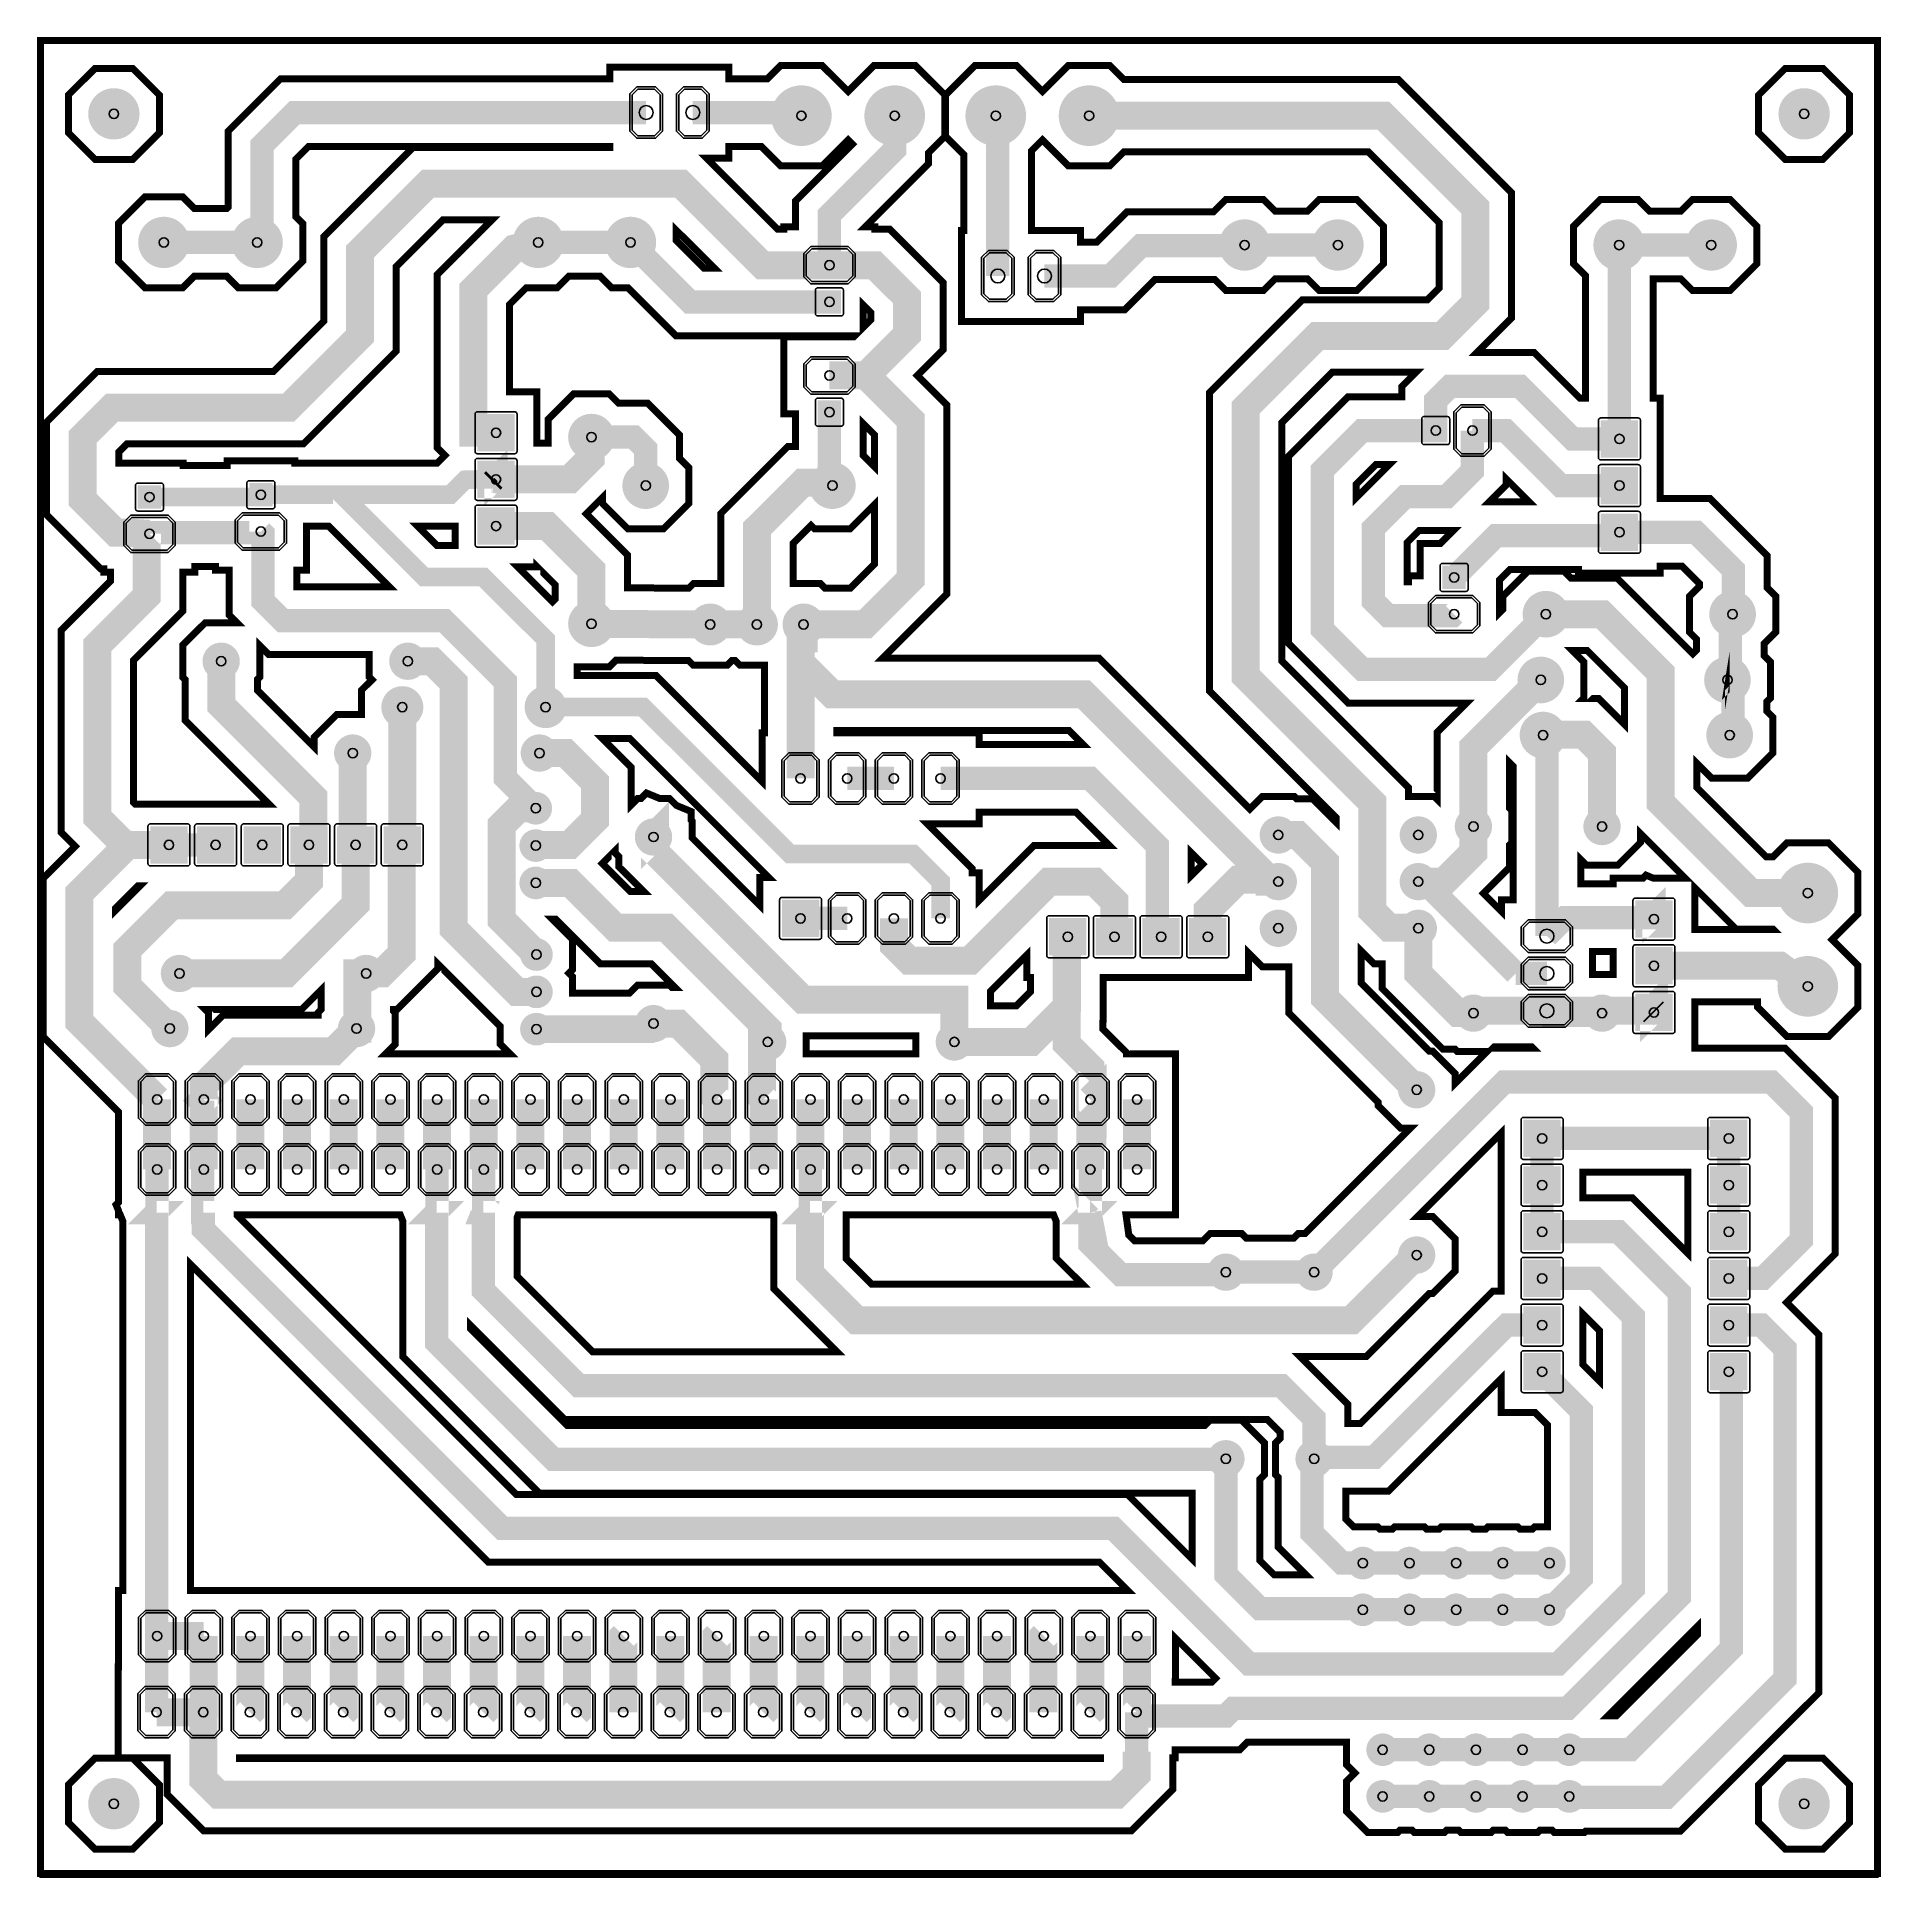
# Model space of a CAD drawing. Header units: inches. Extents: x -0.01 to 3.94, y -3.94 to 0.01.
import ezdxf

# ---------------------------------------------------------------- set-up
doc = ezdxf.new("R2010")
doc.units = ezdxf.units.IN
doc.header["$MEASUREMENT"] = 0
doc.layers.get('0').update_dxf_attribs({"linetype": 'CONTINUOUS'})
for name, color, linetype in [('1', 1, 'CONTINUOUS'), ('2', 2, 'CONTINUOUS'), ('3', 3, 'CONTINUOUS'), ('4', 4, 'CONTINUOUS')]:
    doc.layers.add(name, color=color, linetype=linetype)

# ---------------------------------------------------------------- blocks, each defined once
blk = doc.blocks.new('EPAD')
at = {"const_width": 0.5}
blk.add_lwpolyline([(-0.25, 0, 1), (0.25, 0, 1)], format="xyb", close=True, dxfattribs=at)
blk = doc.blocks.new('RPAD')
blk.add_trace([(-0.5, -0.5), (-0.5, 0.5), (0.5, -0.5), (0.5, 0.5)])

msp = doc.modelspace()

# ---------------------------------------------------------------- linework, layer by layer
for centre, radius in [((0.15748, -0.15748), 0.01), ((1.298087, -0.15464), 0.015), ((1.398087, -0.15464), 0.015), ((1.630709, -0.161417), 0.01), ((1.830709, -0.161417), 0.01), ((2.047244, -0.161417), 0.01), ((2.247244, -0.161417), 0.01), ((3.779528, -0.15748), 0.01), ((0.264567, -0.433071), 0.01), ((0.464567, -0.433071), 0.01), ((1.066929, -0.433071), 0.01), ((1.264567, -0.433071), 0.01), ((2.580608, -0.438606), 0.01), ((2.780608, -0.438606), 0.01), ((3.382971, -0.438606), 0.01), ((3.580608, -0.438606), 0.01), ((1.690845, -0.481913), 0.01), ((2.05163, -0.505034), 0.015), ((2.15163, -0.505034), 0.015), ((1.690845, -0.560653), 0.01), ((1.690845, -0.718133), 0.01), ((1.690845, -0.796874), 0.01), ((2.990057, -0.836244), 0.01), ((3.068797, -0.836244), 0.01), ((0.976378, -0.840945), 0.01), ((1.180917, -0.850394), 0.01), ((3.383758, -0.854354), 0.01), ((0.976378, -0.940945), 0.01), ((1.297144, -0.954354), 0.01), ((1.697144, -0.954354), 0.01), ((3.383758, -0.954354), 0.01), ((0.233802, -0.978797), 0.01), ((0.472441, -0.973959), 0.01), ((0.233802, -1.057537), 0.01), ((0.472441, -1.052699), 0.01), ((0.976378, -1.040945), 0.01), ((3.383758, -1.054354), 0.01), ((3.029427, -1.151204), 0.01), ((3.029427, -1.229944), 0.01), ((3.226278, -1.229944), 0.01), ((3.626277, -1.229944), 0.01), ((1.180917, -1.250394), 0.01), ((1.435433, -1.251969), 0.01), ((1.535433, -1.251969), 0.01), ((1.635433, -1.251969), 0.01), ((0.387402, -1.330709), 0.01), ((0.787402, -1.330709), 0.01), ((3.215254, -1.370889), 0.01), ((3.615254, -1.370889), 0.01), ((0.775591, -1.429134), 0.01), ((1.082677, -1.429134), 0.01), ((3.219978, -1.489), 0.01), ((3.619978, -1.489), 0.01), ((0.669291, -1.527559), 0.01), ((1.069291, -1.527559), 0.01), ((1.629134, -1.58189), 0.01), ((1.729134, -1.58189), 0.01), ((1.829134, -1.58189), 0.01), ((1.929134, -1.58189), 0.01), ((1.06152, -1.645881), 0.01), ((1.313898, -1.707474), 0.01), ((2.652756, -1.70315), 0.01), ((2.952756, -1.70315), 0.01), ((3.070866, -1.685039), 0.01), ((3.346457, -1.685039), 0.01), ((0.275591, -1.724409), 0.01), ((0.375591, -1.724409), 0.01), ((0.475591, -1.724409), 0.01), ((0.575591, -1.724409), 0.01), ((0.675591, -1.724409), 0.01), ((0.775591, -1.724409), 0.01), ((1.06152, -1.725881), 0.01), ((1.06152, -1.805881), 0.01), ((2.652756, -1.80315), 0.01), ((2.952756, -1.80315), 0.01), ((3.787402, -1.827559), 0.01), ((1.629134, -1.88189), 0.01), ((1.729134, -1.88189), 0.01), ((1.829134, -1.88189), 0.01), ((1.929134, -1.88189), 0.01), ((2.652756, -1.90315), 0.01), ((2.952756, -1.90315), 0.01), ((3.457774, -1.883488), 0.01), ((2.201575, -1.92126), 0.01), ((2.301575, -1.92126), 0.01), ((2.401575, -1.92126), 0.01), ((2.501575, -1.92126), 0.01), ((3.228346, -1.92), 0.015), ((1.062992, -1.95937), 0.01), ((3.457774, -1.983488), 0.01), ((0.298032, -2), 0.01), ((0.698031, -2), 0.01), ((3.228346, -2), 0.015), ((1.062992, -2.03937), 0.01), ((3.787402, -2.027559), 0.01), ((3.070866, -2.085039), 0.01), ((3.228346, -2.08), 0.015), ((3.346457, -2.085039), 0.01), ((3.457774, -2.083488), 0.01), ((0.2775, -2.11811), 0.01), ((0.6775, -2.11811), 0.01), ((1.062992, -2.11937), 0.01), ((1.313898, -2.107474), 0.01), ((1.558504, -2.14685), 0.01), ((1.958504, -2.14685), 0.01), ((2.949268, -2.249128), 0.01), ((0.25, -2.270079), 0.01), ((0.35, -2.270079), 0.01), ((0.45, -2.270079), 0.01), ((0.55, -2.270079), 0.01), ((0.65, -2.270079), 0.01), ((0.75, -2.270079), 0.01), ((0.85, -2.270079), 0.01), ((0.95, -2.270079), 0.01), ((1.05, -2.270079), 0.01), ((1.15, -2.270079), 0.01), ((1.25, -2.270079), 0.01), ((1.35, -2.270079), 0.01), ((1.45, -2.270079), 0.01), ((1.55, -2.270079), 0.01), ((1.65, -2.270079), 0.01), ((1.75, -2.270079), 0.01), ((1.85, -2.270079), 0.01), ((1.95, -2.270079), 0.01), ((2.05, -2.270079), 0.01), ((2.15, -2.270079), 0.01), ((2.25, -2.270079), 0.01), ((2.35, -2.270079), 0.01), ((3.21811, -2.353543), 0.01), ((3.61811, -2.353543), 0.01), ((0.25, -2.420079), 0.01), ((0.35, -2.420079), 0.01), ((0.45, -2.420079), 0.01), ((0.55, -2.420079), 0.01), ((0.65, -2.420079), 0.01), ((0.75, -2.420079), 0.01), ((0.85, -2.420079), 0.01), ((0.95, -2.420079), 0.01), ((1.05, -2.420079), 0.01), ((1.15, -2.420079), 0.01), ((1.25, -2.420079), 0.01), ((1.35, -2.420079), 0.01), ((1.45, -2.420079), 0.01), ((1.55, -2.420079), 0.01), ((1.65, -2.420079), 0.01), ((1.75, -2.420079), 0.01), ((1.85, -2.420079), 0.01), ((1.95, -2.420079), 0.01), ((2.05, -2.420079), 0.01), ((2.15, -2.420079), 0.01), ((2.25, -2.420079), 0.01), ((2.35, -2.420079), 0.01), ((3.21811, -2.453543), 0.01), ((3.61811, -2.453543), 0.01), ((3.21811, -2.553543), 0.01), ((3.61811, -2.553543), 0.01), ((2.949268, -2.603459), 0.01), ((2.540451, -2.640181), 0.01), ((2.729427, -2.640181), 0.01), ((3.21811, -2.653543), 0.01), ((3.61811, -2.653543), 0.01), ((3.21811, -2.753543), 0.01), ((3.61811, -2.753543), 0.01), ((3.21811, -2.853543), 0.01), ((3.61811, -2.853543), 0.01), ((2.540451, -3.040181), 0.01), ((2.729427, -3.040181), 0.01), ((2.833858, -3.26378), 0.01), ((2.933858, -3.26378), 0.01), ((3.033858, -3.26378), 0.01), ((3.133858, -3.26378), 0.01), ((3.233858, -3.26378), 0.01), ((2.833858, -3.36378), 0.01), ((2.933858, -3.36378), 0.01), ((3.033858, -3.36378), 0.01), ((3.133858, -3.36378), 0.01), ((3.233858, -3.36378), 0.01), ((0.25, -3.420079), 0.01), ((0.35, -3.420079), 0.01), ((0.45, -3.420079), 0.01), ((0.55, -3.420079), 0.01), ((0.65, -3.420079), 0.01), ((0.75, -3.420079), 0.01), ((0.85, -3.420079), 0.01), ((0.95, -3.420079), 0.01), ((1.05, -3.420079), 0.01), ((1.15, -3.420079), 0.01), ((1.25, -3.420079), 0.01), ((1.35, -3.420079), 0.01), ((1.45, -3.420079), 0.01), ((1.55, -3.420079), 0.01), ((1.65, -3.420079), 0.01), ((1.75, -3.420079), 0.01), ((1.85, -3.420079), 0.01), ((1.95, -3.420079), 0.01), ((2.05, -3.420079), 0.01), ((2.15, -3.420079), 0.01), ((2.25, -3.420079), 0.01), ((2.35, -3.420079), 0.01), ((0.249112, -3.583488), 0.01), ((0.349112, -3.583488), 0.01), ((0.449112, -3.583488), 0.01), ((0.549112, -3.583488), 0.01), ((0.649112, -3.583488), 0.01), ((0.749112, -3.583488), 0.01), ((0.849112, -3.583488), 0.01), ((0.949112, -3.583488), 0.01), ((1.049112, -3.583488), 0.01), ((1.149112, -3.583488), 0.01), ((1.249112, -3.583488), 0.01), ((1.349112, -3.583488), 0.01), ((1.449112, -3.583488), 0.01), ((1.549112, -3.583488), 0.01), ((1.649112, -3.583488), 0.01), ((1.749112, -3.583488), 0.01), ((1.849112, -3.583488), 0.01), ((1.949112, -3.583488), 0.01), ((2.049112, -3.583488), 0.01), ((2.149112, -3.583488), 0.01), ((2.249112, -3.583488), 0.01), ((2.349112, -3.583488), 0.01), ((2.876378, -3.663779), 0.01), ((2.976378, -3.663779), 0.01), ((3.076378, -3.663779), 0.01), ((3.176378, -3.663779), 0.01), ((3.276378, -3.663779), 0.01), ((2.876378, -3.76378), 0.01), ((2.976378, -3.76378), 0.01), ((3.076378, -3.76378), 0.01), ((3.176378, -3.76378), 0.01), ((3.276378, -3.76378), 0.01), ((0.15748, -3.779528), 0.01), ((3.779528, -3.779528), 0.01)]:
    msp.add_circle(centre, radius)
at = {"layer": '1'}
for points in [[(1.278016, -0.09964), (1.318158, -0.09964), (1.333087, -0.114569), (1.333087, -0.194711), (1.318158, -0.20964), (1.278016, -0.20964), (1.263087, -0.194711), (1.263087, -0.114569), (1.278016, -0.09964)], [(1.378016, -0.09964), (1.418158, -0.09964), (1.433087, -0.114569), (1.433087, -0.194711), (1.418158, -0.20964), (1.378016, -0.20964), (1.363087, -0.194711), (1.363087, -0.114569), (1.378016, -0.09964)], [(1.745844, -0.456842), (1.745844, -0.506984), (1.730915, -0.521913), (1.650774, -0.521913), (1.635844, -0.506984), (1.635844, -0.456842), (1.650774, -0.441913), (1.730915, -0.441913), (1.745844, -0.456842)], [(2.031559, -0.450034), (2.071701, -0.450034), (2.08663, -0.464963), (2.08663, -0.545105), (2.071701, -0.560034), (2.031559, -0.560034), (2.01663, -0.545105), (2.01663, -0.464963), (2.031559, -0.450034)], [(2.131559, -0.450034), (2.171701, -0.450034), (2.18663, -0.464963), (2.18663, -0.545105), (2.171701, -0.560034), (2.131559, -0.560034), (2.11663, -0.545105), (2.11663, -0.464963), (2.131559, -0.450034)], [(1.665844, -0.530653), (1.715845, -0.530653), (1.716852, -0.530755), (1.717791, -0.531046), (1.71864, -0.531507), (1.71938, -0.532118), (1.71999, -0.532858), (1.720452, -0.533707), (1.720743, -0.534646), (1.720845, -0.535653), (1.720845, -0.585653), (1.720743, -0.586661), (1.720452, -0.587599), (1.71999, -0.588448), (1.71938, -0.589189), (1.71864, -0.589799), (1.717791, -0.59026), (1.716852, -0.590552), (1.715845, -0.590653), (1.665844, -0.590653), (1.664837, -0.590552), (1.663898, -0.59026), (1.663049, -0.589799), (1.662309, -0.589189), (1.661698, -0.588448), (1.661237, -0.587599), (1.660946, -0.586661), (1.660844, -0.585653), (1.660844, -0.535653), (1.660946, -0.534646), (1.661237, -0.533707), (1.661698, -0.532858), (1.662309, -0.532118), (1.663049, -0.531507), (1.663898, -0.531046), (1.664837, -0.530755), (1.665844, -0.530653)], [(1.745844, -0.693063), (1.745844, -0.743204), (1.730915, -0.758133), (1.650774, -0.758133), (1.635844, -0.743204), (1.635844, -0.693063), (1.650774, -0.678133), (1.730915, -0.678133), (1.745844, -0.693063)], [(1.665844, -0.766874), (1.715845, -0.766874), (1.716852, -0.766975), (1.717791, -0.767267), (1.71864, -0.767728), (1.71938, -0.768338), (1.71999, -0.769078), (1.720452, -0.769928), (1.720743, -0.770866), (1.720845, -0.771874), (1.720845, -0.821874), (1.720743, -0.822881), (1.720452, -0.82382), (1.71999, -0.824669), (1.71938, -0.825409), (1.71864, -0.82602), (1.717791, -0.826481), (1.716852, -0.826772), (1.715845, -0.826874), (1.665844, -0.826874), (1.664837, -0.826772), (1.663898, -0.826481), (1.663049, -0.82602), (1.662309, -0.825409), (1.661698, -0.824669), (1.661237, -0.82382), (1.660946, -0.822881), (1.660844, -0.821874), (1.660844, -0.771874), (1.660946, -0.770866), (1.661237, -0.769928), (1.661698, -0.769078), (1.662309, -0.768338), (1.663049, -0.767728), (1.663898, -0.767267), (1.664837, -0.766975), (1.665844, -0.766874)], [(3.043726, -0.781244), (3.093868, -0.781244), (3.108797, -0.796173), (3.108797, -0.876315), (3.093868, -0.891244), (3.043726, -0.891244), (3.028797, -0.876315), (3.028797, -0.796173), (3.043726, -0.781244)], [(0.931378, -0.880945), (0.931378, -0.800945), (0.93148, -0.799937), (0.931771, -0.798999), (0.932232, -0.79815), (0.932842, -0.797409), (0.933583, -0.796799), (0.934432, -0.796338), (0.93537, -0.796046), (0.936378, -0.795945), (1.016378, -0.795945), (1.017385, -0.796046), (1.018324, -0.796338), (1.019173, -0.796799), (1.019913, -0.797409), (1.020524, -0.79815), (1.020985, -0.798999), (1.021276, -0.799937), (1.021378, -0.800945), (1.021378, -0.880945), (1.021276, -0.881952), (1.020985, -0.882891), (1.020524, -0.88374), (1.019913, -0.88448), (1.019173, -0.885091), (1.018324, -0.885552), (1.017385, -0.885843), (1.016378, -0.885945), (0.936378, -0.885945), (0.93537, -0.885843), (0.934432, -0.885552), (0.933583, -0.885091), (0.932842, -0.88448), (0.932232, -0.88374), (0.931771, -0.882891), (0.93148, -0.881952), (0.931378, -0.880945)], [(2.965057, -0.806244), (3.015057, -0.806244), (3.016065, -0.806345), (3.017003, -0.806637), (3.017852, -0.807098), (3.018593, -0.807708), (3.019203, -0.808448), (3.019664, -0.809298), (3.019955, -0.810236), (3.020057, -0.811244), (3.020057, -0.861244), (3.019955, -0.862251), (3.019664, -0.86319), (3.019203, -0.864039), (3.018593, -0.864779), (3.017852, -0.86539), (3.017003, -0.865851), (3.016065, -0.866142), (3.015057, -0.866244), (2.965057, -0.866244), (2.96405, -0.866142), (2.963111, -0.865851), (2.962262, -0.86539), (2.961522, -0.864779), (2.960911, -0.864039), (2.96045, -0.86319), (2.960159, -0.862251), (2.960057, -0.861244), (2.960057, -0.811244), (2.960159, -0.810236), (2.96045, -0.809298), (2.960911, -0.808448), (2.961522, -0.807708), (2.962262, -0.807098), (2.963111, -0.806637), (2.96405, -0.806345), (2.965057, -0.806244)], [(3.428758, -0.814354), (3.428758, -0.894354), (3.428656, -0.895361), (3.428365, -0.8963), (3.427904, -0.897149), (3.427293, -0.897889), (3.426553, -0.8985), (3.425704, -0.898961), (3.424765, -0.899252), (3.423758, -0.899354), (3.343758, -0.899354), (3.34275, -0.899252), (3.341812, -0.898961), (3.340963, -0.8985), (3.340222, -0.897889), (3.339612, -0.897149), (3.339151, -0.8963), (3.33886, -0.895361), (3.338758, -0.894354), (3.338758, -0.814354), (3.33886, -0.813346), (3.339151, -0.812408), (3.339612, -0.811559), (3.340222, -0.810818), (3.340963, -0.810208), (3.341812, -0.809747), (3.34275, -0.809456), (3.343758, -0.809354), (3.423758, -0.809354), (3.424765, -0.809456), (3.425704, -0.809747), (3.426553, -0.810208), (3.427293, -0.810818), (3.427904, -0.811559), (3.428365, -0.812408), (3.428656, -0.813346), (3.428758, -0.814354)], [(0.931378, -0.980945), (0.931378, -0.900945), (0.93148, -0.899937), (0.931771, -0.898999), (0.932232, -0.89815), (0.932842, -0.897409), (0.933583, -0.896799), (0.934432, -0.896338), (0.93537, -0.896046), (0.936378, -0.895945), (1.016378, -0.895945), (1.017385, -0.896046), (1.018324, -0.896338), (1.019173, -0.896799), (1.019913, -0.897409), (1.020524, -0.89815), (1.020985, -0.898999), (1.021276, -0.899937), (1.021378, -0.900945), (1.021378, -0.980945), (1.021276, -0.981952), (1.020985, -0.982891), (1.020524, -0.98374), (1.019913, -0.98448), (1.019173, -0.985091), (1.018324, -0.985552), (1.017385, -0.985843), (1.016378, -0.985945), (0.936378, -0.985945), (0.93537, -0.985843), (0.934432, -0.985552), (0.933583, -0.985091), (0.932842, -0.98448), (0.932232, -0.98374), (0.931771, -0.982891), (0.93148, -0.981952), (0.931378, -0.980945)], [(0.447441, -0.943959), (0.497441, -0.943959), (0.498448, -0.944061), (0.499387, -0.944352), (0.500236, -0.944813), (0.500976, -0.945424), (0.501587, -0.946164), (0.502048, -0.947013), (0.502339, -0.947952), (0.502441, -0.948959), (0.502441, -0.998959), (0.502339, -0.999967), (0.502048, -1.000905), (0.501587, -1.001754), (0.500976, -1.002494), (0.500236, -1.003105), (0.499387, -1.003566), (0.498448, -1.003857), (0.497441, -1.003959), (0.447441, -1.003959), (0.446433, -1.003857), (0.445495, -1.003566), (0.444646, -1.003105), (0.443906, -1.002494), (0.443295, -1.001754), (0.442834, -1.000905), (0.442543, -0.999967), (0.442441, -0.998959), (0.442441, -0.948959), (0.442543, -0.947952), (0.442834, -0.947013), (0.443295, -0.946164), (0.443906, -0.945424), (0.444646, -0.944813), (0.445495, -0.944352), (0.446433, -0.944061), (0.447441, -0.943959)], [(3.428758, -0.914354), (3.428758, -0.994354), (3.428656, -0.995361), (3.428365, -0.9963), (3.427904, -0.997149), (3.427293, -0.997889), (3.426553, -0.9985), (3.425704, -0.998961), (3.424765, -0.999252), (3.423758, -0.999354), (3.343758, -0.999354), (3.34275, -0.999252), (3.341812, -0.998961), (3.340963, -0.9985), (3.340222, -0.997889), (3.339612, -0.997149), (3.339151, -0.9963), (3.33886, -0.995361), (3.338758, -0.994354), (3.338758, -0.914354), (3.33886, -0.913346), (3.339151, -0.912408), (3.339612, -0.911559), (3.340222, -0.910819), (3.340963, -0.910208), (3.341812, -0.909747), (3.34275, -0.909456), (3.343758, -0.909354), (3.423758, -0.909354), (3.424765, -0.909456), (3.425704, -0.909747), (3.426553, -0.910208), (3.427293, -0.910819), (3.427904, -0.911559), (3.428365, -0.912408), (3.428656, -0.913346), (3.428758, -0.914354)], [(0.208802, -0.948797), (0.258802, -0.948797), (0.259809, -0.948898), (0.260748, -0.94919), (0.261597, -0.949651), (0.262337, -0.950261), (0.262948, -0.951002), (0.263409, -0.951851), (0.2637, -0.952789), (0.263802, -0.953797), (0.263802, -1.003797), (0.2637, -1.004804), (0.263409, -1.005743), (0.262948, -1.006592), (0.262337, -1.007332), (0.261597, -1.007943), (0.260748, -1.008404), (0.259809, -1.008695), (0.258802, -1.008797), (0.208802, -1.008797), (0.207794, -1.008695), (0.206856, -1.008404), (0.206006, -1.007943), (0.205266, -1.007332), (0.204656, -1.006592), (0.204194, -1.005743), (0.203903, -1.004804), (0.203802, -1.003797), (0.203802, -0.953797), (0.203903, -0.952789), (0.204194, -0.951851), (0.204656, -0.951002), (0.205266, -0.950261), (0.206006, -0.949651), (0.206856, -0.94919), (0.207794, -0.948898), (0.208802, -0.948797)], [(0.288802, -1.032466), (0.288802, -1.082608), (0.273872, -1.097537), (0.193731, -1.097537), (0.178802, -1.082608), (0.178802, -1.032466), (0.193731, -1.017537), (0.273872, -1.017537), (0.288802, -1.032466)], [(0.527441, -1.027628), (0.527441, -1.07777), (0.512512, -1.092699), (0.43237, -1.092699), (0.417441, -1.07777), (0.417441, -1.027628), (0.43237, -1.012699), (0.512512, -1.012699), (0.527441, -1.027628)], [(0.931378, -1.080945), (0.931378, -1.000945), (0.93148, -0.999937), (0.931771, -0.998999), (0.932232, -0.99815), (0.932842, -0.997409), (0.933583, -0.996799), (0.934432, -0.996338), (0.93537, -0.996046), (0.936378, -0.995945), (1.016378, -0.995945), (1.017385, -0.996046), (1.018324, -0.996338), (1.019173, -0.996799), (1.019913, -0.997409), (1.020524, -0.99815), (1.020985, -0.998999), (1.021276, -0.999937), (1.021378, -1.000945), (1.021378, -1.080945), (1.021276, -1.081952), (1.020985, -1.082891), (1.020524, -1.08374), (1.019913, -1.08448), (1.019173, -1.085091), (1.018324, -1.085552), (1.017385, -1.085843), (1.016378, -1.085945), (0.936378, -1.085945), (0.93537, -1.085843), (0.934432, -1.085552), (0.933583, -1.085091), (0.932842, -1.08448), (0.932232, -1.08374), (0.931771, -1.082891), (0.93148, -1.081952), (0.931378, -1.080945)], [(3.428758, -1.014354), (3.428758, -1.094354), (3.428656, -1.095361), (3.428365, -1.0963), (3.427904, -1.097149), (3.427293, -1.097889), (3.426553, -1.0985), (3.425704, -1.098961), (3.424765, -1.099252), (3.423758, -1.099354), (3.343758, -1.099354), (3.34275, -1.099252), (3.341812, -1.098961), (3.340963, -1.0985), (3.340222, -1.097889), (3.339612, -1.097149), (3.339151, -1.0963), (3.33886, -1.095361), (3.338758, -1.094354), (3.338758, -1.014354), (3.33886, -1.013346), (3.339151, -1.012408), (3.339612, -1.011559), (3.340222, -1.010818), (3.340963, -1.010208), (3.341812, -1.009747), (3.34275, -1.009456), (3.343758, -1.009354), (3.423758, -1.009354), (3.424765, -1.009456), (3.425704, -1.009747), (3.426553, -1.010208), (3.427293, -1.010818), (3.427904, -1.011559), (3.428365, -1.012408), (3.428656, -1.013346), (3.428758, -1.014354)], [(3.004427, -1.121204), (3.054427, -1.121204), (3.055435, -1.121306), (3.056373, -1.121597), (3.057222, -1.122058), (3.057963, -1.122669), (3.058573, -1.123409), (3.059034, -1.124258), (3.059326, -1.125197), (3.059427, -1.126204), (3.059427, -1.176204), (3.059326, -1.177212), (3.059034, -1.17815), (3.058573, -1.179), (3.057963, -1.17974), (3.057222, -1.18035), (3.056373, -1.180811), (3.055435, -1.181103), (3.054427, -1.181204), (3.004427, -1.181204), (3.00342, -1.181103), (3.002481, -1.180811), (3.001632, -1.18035), (3.000892, -1.17974), (3.000281, -1.179), (2.99982, -1.17815), (2.999529, -1.177212), (2.999427, -1.176204), (2.999427, -1.126204), (2.999529, -1.125197), (2.99982, -1.124258), (3.000281, -1.123409), (3.000892, -1.122669), (3.001632, -1.122058), (3.002481, -1.121597), (3.00342, -1.121306), (3.004427, -1.121204)], [(3.084427, -1.204874), (3.084427, -1.255015), (3.069498, -1.269944), (2.989356, -1.269944), (2.974427, -1.255015), (2.974427, -1.204874), (2.989356, -1.189945), (3.069498, -1.189945), (3.084427, -1.204874)], [(1.604063, -1.52689), (1.654205, -1.52689), (1.669134, -1.541819), (1.669134, -1.621961), (1.654205, -1.63689), (1.604063, -1.63689), (1.589134, -1.621961), (1.589134, -1.541819), (1.604063, -1.52689)], [(1.704063, -1.52689), (1.754205, -1.52689), (1.769134, -1.541819), (1.769134, -1.621961), (1.754205, -1.63689), (1.704063, -1.63689), (1.689134, -1.621961), (1.689134, -1.541819), (1.704063, -1.52689)], [(1.804063, -1.52689), (1.854205, -1.52689), (1.869134, -1.541819), (1.869134, -1.621961), (1.854205, -1.63689), (1.804063, -1.63689), (1.789134, -1.621961), (1.789134, -1.541819), (1.804063, -1.52689)], [(1.904063, -1.52689), (1.954205, -1.52689), (1.969134, -1.541819), (1.969134, -1.621961), (1.954205, -1.63689), (1.904063, -1.63689), (1.889134, -1.621961), (1.889134, -1.541819), (1.904063, -1.52689)], [(0.235591, -1.67941), (0.315591, -1.67941), (0.316598, -1.679511), (0.317537, -1.679802), (0.318386, -1.680263), (0.319126, -1.680874), (0.319737, -1.681614), (0.320198, -1.682463), (0.320489, -1.683402), (0.320591, -1.684409), (0.320591, -1.764409), (0.320489, -1.765417), (0.320198, -1.766356), (0.319737, -1.767205), (0.319126, -1.767945), (0.318386, -1.768556), (0.317537, -1.769017), (0.316598, -1.769308), (0.315591, -1.769409), (0.235591, -1.769409), (0.234583, -1.769308), (0.233644, -1.769017), (0.232795, -1.768556), (0.232055, -1.767945), (0.231444, -1.767205), (0.230983, -1.766356), (0.230692, -1.765417), (0.230591, -1.764409), (0.230591, -1.684409), (0.230692, -1.683402), (0.230983, -1.682463), (0.231444, -1.681614), (0.232055, -1.680874), (0.232795, -1.680263), (0.233644, -1.679802), (0.234583, -1.679511), (0.235591, -1.67941)], [(0.335591, -1.67941), (0.415591, -1.67941), (0.416598, -1.679511), (0.417537, -1.679802), (0.418386, -1.680263), (0.419126, -1.680874), (0.419737, -1.681614), (0.420198, -1.682463), (0.420489, -1.683402), (0.420591, -1.684409), (0.420591, -1.764409), (0.420489, -1.765417), (0.420198, -1.766356), (0.419737, -1.767205), (0.419126, -1.767945), (0.418386, -1.768556), (0.417537, -1.769017), (0.416598, -1.769308), (0.415591, -1.769409), (0.335591, -1.769409), (0.334583, -1.769308), (0.333644, -1.769017), (0.332795, -1.768556), (0.332055, -1.767945), (0.331445, -1.767205), (0.330983, -1.766356), (0.330692, -1.765417), (0.330591, -1.764409), (0.330591, -1.684409), (0.330692, -1.683402), (0.330983, -1.682463), (0.331445, -1.681614), (0.332055, -1.680874), (0.332795, -1.680263), (0.333644, -1.679802), (0.334583, -1.679511), (0.335591, -1.67941)], [(0.435591, -1.67941), (0.515591, -1.67941), (0.516598, -1.679511), (0.517537, -1.679802), (0.518386, -1.680263), (0.519126, -1.680874), (0.519737, -1.681614), (0.520198, -1.682463), (0.520489, -1.683402), (0.520591, -1.684409), (0.520591, -1.764409), (0.520489, -1.765417), (0.520198, -1.766356), (0.519737, -1.767205), (0.519126, -1.767945), (0.518386, -1.768556), (0.517537, -1.769017), (0.516598, -1.769308), (0.515591, -1.769409), (0.435591, -1.769409), (0.434583, -1.769308), (0.433644, -1.769017), (0.432795, -1.768556), (0.432055, -1.767945), (0.431444, -1.767205), (0.430983, -1.766356), (0.430692, -1.765417), (0.430591, -1.764409), (0.430591, -1.684409), (0.430692, -1.683402), (0.430983, -1.682463), (0.431444, -1.681614), (0.432055, -1.680874), (0.432795, -1.680263), (0.433644, -1.679802), (0.434583, -1.679511), (0.435591, -1.67941)], [(0.535591, -1.67941), (0.615591, -1.67941), (0.616598, -1.679511), (0.617537, -1.679802), (0.618386, -1.680263), (0.619126, -1.680874), (0.619737, -1.681614), (0.620198, -1.682463), (0.620489, -1.683402), (0.620591, -1.684409), (0.620591, -1.764409), (0.620489, -1.765417), (0.620198, -1.766356), (0.619737, -1.767205), (0.619126, -1.767945), (0.618386, -1.768556), (0.617537, -1.769017), (0.616598, -1.769308), (0.615591, -1.769409), (0.535591, -1.769409), (0.534583, -1.769308), (0.533644, -1.769017), (0.532795, -1.768556), (0.532055, -1.767945), (0.531444, -1.767205), (0.530983, -1.766356), (0.530692, -1.765417), (0.530591, -1.764409), (0.530591, -1.684409), (0.530692, -1.683402), (0.530983, -1.682463), (0.531444, -1.681614), (0.532055, -1.680874), (0.532795, -1.680263), (0.533644, -1.679802), (0.534583, -1.679511), (0.535591, -1.67941)], [(0.635591, -1.67941), (0.715591, -1.67941), (0.716598, -1.679511), (0.717537, -1.679802), (0.718386, -1.680263), (0.719126, -1.680874), (0.719737, -1.681614), (0.720198, -1.682463), (0.720489, -1.683402), (0.720591, -1.684409), (0.720591, -1.764409), (0.720489, -1.765417), (0.720198, -1.766356), (0.719737, -1.767205), (0.719126, -1.767945), (0.718386, -1.768556), (0.717537, -1.769017), (0.716598, -1.769308), (0.715591, -1.769409), (0.635591, -1.769409), (0.634583, -1.769308), (0.633644, -1.769017), (0.632795, -1.768556), (0.632055, -1.767945), (0.631445, -1.767205), (0.630983, -1.766356), (0.630692, -1.765417), (0.630591, -1.764409), (0.630591, -1.684409), (0.630692, -1.683402), (0.630983, -1.682463), (0.631445, -1.681614), (0.632055, -1.680874), (0.632795, -1.680263), (0.633644, -1.679802), (0.634583, -1.679511), (0.635591, -1.67941)], [(0.735591, -1.67941), (0.815591, -1.67941), (0.816598, -1.679511), (0.817537, -1.679802), (0.818386, -1.680263), (0.819126, -1.680874), (0.819737, -1.681614), (0.820198, -1.682463), (0.820489, -1.683402), (0.820591, -1.684409), (0.820591, -1.764409), (0.820489, -1.765417), (0.820198, -1.766356), (0.819737, -1.767205), (0.819126, -1.767945), (0.818386, -1.768556), (0.817537, -1.769017), (0.816598, -1.769308), (0.815591, -1.769409), (0.735591, -1.769409), (0.734583, -1.769308), (0.733644, -1.769017), (0.732795, -1.768556), (0.732055, -1.767945), (0.731444, -1.767205), (0.730983, -1.766356), (0.730692, -1.765417), (0.730591, -1.764409), (0.730591, -1.684409), (0.730692, -1.683402), (0.730983, -1.682463), (0.731444, -1.681614), (0.732055, -1.680874), (0.732795, -1.680263), (0.733644, -1.679802), (0.734583, -1.679511), (0.735591, -1.67941)], [(1.589134, -1.83689), (1.669134, -1.83689), (1.670141, -1.836991), (1.67108, -1.837283), (1.671929, -1.837744), (1.672669, -1.838354), (1.67328, -1.839095), (1.673741, -1.839944), (1.674032, -1.840882), (1.674134, -1.84189), (1.674134, -1.92189), (1.674032, -1.922897), (1.673741, -1.923836), (1.67328, -1.924685), (1.672669, -1.925425), (1.671929, -1.926036), (1.67108, -1.926497), (1.670141, -1.926788), (1.669134, -1.92689), (1.589134, -1.92689), (1.588126, -1.926788), (1.587188, -1.926497), (1.586339, -1.926036), (1.585598, -1.925425), (1.584988, -1.924685), (1.584527, -1.923836), (1.584235, -1.922897), (1.584134, -1.92189), (1.584134, -1.84189), (1.584235, -1.840882), (1.584527, -1.839944), (1.584988, -1.839095), (1.585598, -1.838354), (1.586339, -1.837744), (1.587188, -1.837283), (1.588126, -1.836991), (1.589134, -1.83689)], [(1.704063, -1.82689), (1.754205, -1.82689), (1.769134, -1.841819), (1.769134, -1.921961), (1.754205, -1.93689), (1.704063, -1.93689), (1.689134, -1.921961), (1.689134, -1.841819), (1.704063, -1.82689)], [(1.804063, -1.82689), (1.854205, -1.82689), (1.869134, -1.841819), (1.869134, -1.921961), (1.854205, -1.93689), (1.804063, -1.93689), (1.789134, -1.921961), (1.789134, -1.841819), (1.804063, -1.82689)], [(1.904063, -1.82689), (1.954205, -1.82689), (1.969134, -1.841819), (1.969134, -1.921961), (1.954205, -1.93689), (1.904063, -1.93689), (1.889134, -1.921961), (1.889134, -1.841819), (1.904063, -1.82689)], [(3.502774, -1.843488), (3.502774, -1.923488), (3.502672, -1.924495), (3.502381, -1.925434), (3.50192, -1.926283), (3.501309, -1.927023), (3.500569, -1.927634), (3.49972, -1.928095), (3.498781, -1.928386), (3.497774, -1.928488), (3.417774, -1.928488), (3.416766, -1.928386), (3.415828, -1.928095), (3.414978, -1.927634), (3.414238, -1.927023), (3.413628, -1.926283), (3.413167, -1.925434), (3.412875, -1.924495), (3.412774, -1.923488), (3.412774, -1.843488), (3.412875, -1.84248), (3.413167, -1.841542), (3.413628, -1.840693), (3.414238, -1.839952), (3.414978, -1.839342), (3.415828, -1.838881), (3.416766, -1.838589), (3.417774, -1.838488), (3.497774, -1.838488), (3.498781, -1.838589), (3.49972, -1.838881), (3.500569, -1.839342), (3.501309, -1.839952), (3.50192, -1.840693), (3.502381, -1.841542), (3.502672, -1.84248), (3.502774, -1.843488)], [(2.241575, -1.96626), (2.161575, -1.96626), (2.160567, -1.966158), (2.159629, -1.965867), (2.15878, -1.965406), (2.158039, -1.964795), (2.157429, -1.964055), (2.156968, -1.963206), (2.156676, -1.962267), (2.156575, -1.96126), (2.156575, -1.88126), (2.156676, -1.880252), (2.156968, -1.879314), (2.157429, -1.878465), (2.158039, -1.877724), (2.15878, -1.877114), (2.159629, -1.876653), (2.160567, -1.876361), (2.161575, -1.87626), (2.241575, -1.87626), (2.242582, -1.876361), (2.243521, -1.876653), (2.24437, -1.877114), (2.24511, -1.877724), (2.245721, -1.878465), (2.246182, -1.879314), (2.246473, -1.880252), (2.246575, -1.88126), (2.246575, -1.96126), (2.246473, -1.962267), (2.246182, -1.963206), (2.245721, -1.964055), (2.24511, -1.964795), (2.24437, -1.965406), (2.243521, -1.965867), (2.242582, -1.966158), (2.241575, -1.96626)], [(2.341575, -1.96626), (2.261575, -1.96626), (2.260567, -1.966158), (2.259629, -1.965867), (2.25878, -1.965406), (2.258039, -1.964795), (2.257429, -1.964055), (2.256968, -1.963206), (2.256676, -1.962267), (2.256575, -1.96126), (2.256575, -1.88126), (2.256676, -1.880252), (2.256968, -1.879314), (2.257429, -1.878465), (2.258039, -1.877724), (2.25878, -1.877114), (2.259629, -1.876653), (2.260567, -1.876361), (2.261575, -1.87626), (2.341575, -1.87626), (2.342582, -1.876361), (2.343521, -1.876653), (2.34437, -1.877114), (2.34511, -1.877724), (2.345721, -1.878465), (2.346182, -1.879314), (2.346473, -1.880252), (2.346575, -1.88126), (2.346575, -1.96126), (2.346473, -1.962267), (2.346182, -1.963206), (2.345721, -1.964055), (2.34511, -1.964795), (2.34437, -1.965406), (2.343521, -1.965867), (2.342582, -1.966158), (2.341575, -1.96626)], [(2.441575, -1.96626), (2.361575, -1.96626), (2.360567, -1.966158), (2.359629, -1.965867), (2.358779, -1.965406), (2.358039, -1.964795), (2.357429, -1.964055), (2.356968, -1.963206), (2.356676, -1.962267), (2.356575, -1.96126), (2.356575, -1.88126), (2.356676, -1.880252), (2.356968, -1.879314), (2.357429, -1.878465), (2.358039, -1.877724), (2.358779, -1.877114), (2.359629, -1.876653), (2.360567, -1.876361), (2.361575, -1.87626), (2.441575, -1.87626), (2.442582, -1.876361), (2.443521, -1.876653), (2.44437, -1.877114), (2.44511, -1.877724), (2.445721, -1.878465), (2.446182, -1.879314), (2.446473, -1.880252), (2.446575, -1.88126), (2.446575, -1.96126), (2.446473, -1.962267), (2.446182, -1.963206), (2.445721, -1.964055), (2.44511, -1.964795), (2.44437, -1.965406), (2.443521, -1.965867), (2.442582, -1.966158), (2.441575, -1.96626)], [(2.541575, -1.96626), (2.461575, -1.96626), (2.460567, -1.966158), (2.459629, -1.965867), (2.45878, -1.965406), (2.458039, -1.964795), (2.457429, -1.964055), (2.456968, -1.963206), (2.456676, -1.962267), (2.456575, -1.96126), (2.456575, -1.88126), (2.456676, -1.880252), (2.456968, -1.879314), (2.457429, -1.878465), (2.458039, -1.877724), (2.45878, -1.877114), (2.459629, -1.876653), (2.460567, -1.876361), (2.461575, -1.87626), (2.541575, -1.87626), (2.542582, -1.876361), (2.543521, -1.876653), (2.54437, -1.877114), (2.54511, -1.877724), (2.545721, -1.878465), (2.546182, -1.879314), (2.546473, -1.880252), (2.546575, -1.88126), (2.546575, -1.96126), (2.546473, -1.962267), (2.546182, -1.963206), (2.545721, -1.964055), (2.54511, -1.964795), (2.54437, -1.965406), (2.543521, -1.965867), (2.542582, -1.966158), (2.541575, -1.96626)], [(3.283346, -1.899929), (3.283346, -1.940071), (3.268417, -1.955), (3.188276, -1.955), (3.173347, -1.940071), (3.173347, -1.899929), (3.188276, -1.885), (3.268417, -1.885), (3.283346, -1.899929)], [(3.283346, -1.979929), (3.283346, -2.020071), (3.268417, -2.035), (3.188276, -2.035), (3.173347, -2.020071), (3.173347, -1.979929), (3.188276, -1.965), (3.268417, -1.965), (3.283346, -1.979929)], [(3.502774, -1.943488), (3.502774, -2.023488), (3.502672, -2.024495), (3.502381, -2.025434), (3.50192, -2.026283), (3.501309, -2.027023), (3.500569, -2.027634), (3.49972, -2.028095), (3.498781, -2.028386), (3.497774, -2.028488), (3.417774, -2.028488), (3.416766, -2.028386), (3.415828, -2.028095), (3.414978, -2.027634), (3.414238, -2.027023), (3.413628, -2.026283), (3.413167, -2.025434), (3.412875, -2.024495), (3.412774, -2.023488), (3.412774, -1.943488), (3.412875, -1.94248), (3.413167, -1.941542), (3.413628, -1.940693), (3.414238, -1.939952), (3.414978, -1.939342), (3.415828, -1.938881), (3.416766, -1.938589), (3.417774, -1.938488), (3.497774, -1.938488), (3.498781, -1.938589), (3.49972, -1.938881), (3.500569, -1.939342), (3.501309, -1.939952), (3.50192, -1.940693), (3.502381, -1.941542), (3.502672, -1.94248), (3.502774, -1.943488)], [(3.283346, -2.059929), (3.283346, -2.100071), (3.268417, -2.115), (3.188276, -2.115), (3.173347, -2.100071), (3.173347, -2.059929), (3.188276, -2.045), (3.268417, -2.045), (3.283346, -2.059929)], [(3.502774, -2.043488), (3.502774, -2.123488), (3.502672, -2.124495), (3.502381, -2.125434), (3.50192, -2.126283), (3.501309, -2.127023), (3.500569, -2.127634), (3.49972, -2.128095), (3.498781, -2.128386), (3.497774, -2.128488), (3.417774, -2.128488), (3.416766, -2.128386), (3.415828, -2.128095), (3.414978, -2.127634), (3.414238, -2.127023), (3.413628, -2.126283), (3.413167, -2.125434), (3.412875, -2.124495), (3.412774, -2.123488), (3.412774, -2.043488), (3.412875, -2.04248), (3.413167, -2.041542), (3.413628, -2.040693), (3.414238, -2.039952), (3.414978, -2.039342), (3.415828, -2.038881), (3.416766, -2.038589), (3.417774, -2.038488), (3.497774, -2.038488), (3.498781, -2.038589), (3.49972, -2.038881), (3.500569, -2.039342), (3.501309, -2.039952), (3.50192, -2.040693), (3.502381, -2.041542), (3.502672, -2.04248), (3.502774, -2.043488)], [(0.224929, -2.215079), (0.275071, -2.215079), (0.29, -2.230008), (0.29, -2.31015), (0.275071, -2.325079), (0.224929, -2.325079), (0.21, -2.31015), (0.21, -2.230008), (0.224929, -2.215079)], [(0.324929, -2.215079), (0.375071, -2.215079), (0.39, -2.230008), (0.39, -2.31015), (0.375071, -2.325079), (0.324929, -2.325079), (0.31, -2.31015), (0.31, -2.230008), (0.324929, -2.215079)], [(0.424929, -2.215079), (0.475071, -2.215079), (0.49, -2.230008), (0.49, -2.31015), (0.475071, -2.325079), (0.424929, -2.325079), (0.41, -2.31015), (0.41, -2.230008), (0.424929, -2.215079)], [(0.524929, -2.215079), (0.575071, -2.215079), (0.59, -2.230008), (0.59, -2.31015), (0.575071, -2.325079), (0.524929, -2.325079), (0.51, -2.31015), (0.51, -2.230008), (0.524929, -2.215079)], [(0.624929, -2.215079), (0.675071, -2.215079), (0.69, -2.230008), (0.69, -2.31015), (0.675071, -2.325079), (0.624929, -2.325079), (0.61, -2.31015), (0.61, -2.230008), (0.624929, -2.215079)], [(0.724929, -2.215079), (0.775071, -2.215079), (0.79, -2.230008), (0.79, -2.31015), (0.775071, -2.325079), (0.724929, -2.325079), (0.71, -2.31015), (0.71, -2.230008), (0.724929, -2.215079)], [(0.824929, -2.215079), (0.875071, -2.215079), (0.89, -2.230008), (0.89, -2.31015), (0.875071, -2.325079), (0.824929, -2.325079), (0.81, -2.31015), (0.81, -2.230008), (0.824929, -2.215079)], [(0.924929, -2.215079), (0.975071, -2.215079), (0.99, -2.230008), (0.99, -2.31015), (0.975071, -2.325079), (0.924929, -2.325079), (0.91, -2.31015), (0.91, -2.230008), (0.924929, -2.215079)], [(1.024929, -2.215079), (1.075071, -2.215079), (1.09, -2.230008), (1.09, -2.31015), (1.075071, -2.325079), (1.024929, -2.325079), (1.01, -2.31015), (1.01, -2.230008), (1.024929, -2.215079)], [(1.124929, -2.215079), (1.175071, -2.215079), (1.19, -2.230008), (1.19, -2.31015), (1.175071, -2.325079), (1.124929, -2.325079), (1.11, -2.31015), (1.11, -2.230008), (1.124929, -2.215079)], [(1.224929, -2.215079), (1.275071, -2.215079), (1.29, -2.230008), (1.29, -2.31015), (1.275071, -2.325079), (1.224929, -2.325079), (1.21, -2.31015), (1.21, -2.230008), (1.224929, -2.215079)], [(1.324929, -2.215079), (1.375071, -2.215079), (1.39, -2.230008), (1.39, -2.31015), (1.375071, -2.325079), (1.324929, -2.325079), (1.31, -2.31015), (1.31, -2.230008), (1.324929, -2.215079)], [(1.424929, -2.215079), (1.475071, -2.215079), (1.49, -2.230008), (1.49, -2.31015), (1.475071, -2.325079), (1.424929, -2.325079), (1.41, -2.31015), (1.41, -2.230008), (1.424929, -2.215079)], [(1.524929, -2.215079), (1.575071, -2.215079), (1.59, -2.230008), (1.59, -2.31015), (1.575071, -2.325079), (1.524929, -2.325079), (1.51, -2.31015), (1.51, -2.230008), (1.524929, -2.215079)], [(1.624929, -2.215079), (1.675071, -2.215079), (1.69, -2.230008), (1.69, -2.31015), (1.675071, -2.325079), (1.624929, -2.325079), (1.61, -2.31015), (1.61, -2.230008), (1.624929, -2.215079)], [(1.724929, -2.215079), (1.775071, -2.215079), (1.79, -2.230008), (1.79, -2.31015), (1.775071, -2.325079), (1.724929, -2.325079), (1.71, -2.31015), (1.71, -2.230008), (1.724929, -2.215079)], [(1.824929, -2.215079), (1.875071, -2.215079), (1.89, -2.230008), (1.89, -2.31015), (1.875071, -2.325079), (1.824929, -2.325079), (1.81, -2.31015), (1.81, -2.230008), (1.824929, -2.215079)], [(1.924929, -2.215079), (1.975071, -2.215079), (1.99, -2.230008), (1.99, -2.31015), (1.975071, -2.325079), (1.924929, -2.325079), (1.91, -2.31015), (1.91, -2.230008), (1.924929, -2.215079)], [(2.024929, -2.215079), (2.075071, -2.215079), (2.09, -2.230008), (2.09, -2.31015), (2.075071, -2.325079), (2.024929, -2.325079), (2.01, -2.31015), (2.01, -2.230008), (2.024929, -2.215079)], [(2.124929, -2.215079), (2.175071, -2.215079), (2.19, -2.230008), (2.19, -2.31015), (2.175071, -2.325079), (2.124929, -2.325079), (2.11, -2.31015), (2.11, -2.230008), (2.124929, -2.215079)], [(2.224929, -2.215079), (2.275071, -2.215079), (2.29, -2.230008), (2.29, -2.31015), (2.275071, -2.325079), (2.224929, -2.325079), (2.21, -2.31015), (2.21, -2.230008), (2.224929, -2.215079)], [(2.324929, -2.215079), (2.375071, -2.215079), (2.39, -2.230008), (2.39, -2.31015), (2.375071, -2.325079), (2.324929, -2.325079), (2.31, -2.31015), (2.31, -2.230008), (2.324929, -2.215079)], [(3.26311, -2.313543), (3.26311, -2.393543), (3.263009, -2.394551), (3.262717, -2.395489), (3.262256, -2.396339), (3.261646, -2.397079), (3.260906, -2.397689), (3.260056, -2.39815), (3.259118, -2.398442), (3.25811, -2.398543), (3.17811, -2.398543), (3.177103, -2.398442), (3.176164, -2.39815), (3.175315, -2.397689), (3.174575, -2.397079), (3.173964, -2.396339), (3.173503, -2.395489), (3.173212, -2.394551), (3.17311, -2.393543), (3.17311, -2.313543), (3.173212, -2.312536), (3.173503, -2.311597), (3.173964, -2.310748), (3.174575, -2.310008), (3.175315, -2.309397), (3.176164, -2.308936), (3.177103, -2.308645), (3.17811, -2.308543), (3.25811, -2.308543), (3.259118, -2.308645), (3.260056, -2.308936), (3.260906, -2.309397), (3.261646, -2.310008), (3.262256, -2.310748), (3.262717, -2.311597), (3.263009, -2.312536), (3.26311, -2.313543)], [(3.66311, -2.313543), (3.66311, -2.393543), (3.663009, -2.394551), (3.662717, -2.395489), (3.662256, -2.396339), (3.661646, -2.397079), (3.660906, -2.397689), (3.660056, -2.39815), (3.659118, -2.398442), (3.65811, -2.398543), (3.57811, -2.398543), (3.577103, -2.398442), (3.576164, -2.39815), (3.575315, -2.397689), (3.574575, -2.397079), (3.573964, -2.396339), (3.573503, -2.395489), (3.573212, -2.394551), (3.57311, -2.393543), (3.57311, -2.313543), (3.573212, -2.312536), (3.573503, -2.311597), (3.573964, -2.310748), (3.574575, -2.310008), (3.575315, -2.309397), (3.576164, -2.308936), (3.577103, -2.308645), (3.57811, -2.308543), (3.65811, -2.308543), (3.659118, -2.308645), (3.660056, -2.308936), (3.660906, -2.309397), (3.661646, -2.310008), (3.662256, -2.310748), (3.662717, -2.311597), (3.663009, -2.312536), (3.66311, -2.313543)], [(0.224929, -2.365079), (0.275071, -2.365079), (0.29, -2.380008), (0.29, -2.46015), (0.275071, -2.475079), (0.224929, -2.475079), (0.21, -2.46015), (0.21, -2.380008), (0.224929, -2.365079)], [(0.324929, -2.365079), (0.375071, -2.365079), (0.39, -2.380008), (0.39, -2.46015), (0.375071, -2.475079), (0.324929, -2.475079), (0.31, -2.46015), (0.31, -2.380008), (0.324929, -2.365079)], [(0.424929, -2.365079), (0.475071, -2.365079), (0.49, -2.380008), (0.49, -2.46015), (0.475071, -2.475079), (0.424929, -2.475079), (0.41, -2.46015), (0.41, -2.380008), (0.424929, -2.365079)], [(0.524929, -2.365079), (0.575071, -2.365079), (0.59, -2.380008), (0.59, -2.46015), (0.575071, -2.475079), (0.524929, -2.475079), (0.51, -2.46015), (0.51, -2.380008), (0.524929, -2.365079)], [(0.624929, -2.365079), (0.675071, -2.365079), (0.69, -2.380008), (0.69, -2.46015), (0.675071, -2.475079), (0.624929, -2.475079), (0.61, -2.46015), (0.61, -2.380008), (0.624929, -2.365079)], [(0.724929, -2.365079), (0.775071, -2.365079), (0.79, -2.380008), (0.79, -2.46015), (0.775071, -2.475079), (0.724929, -2.475079), (0.71, -2.46015), (0.71, -2.380008), (0.724929, -2.365079)], [(0.824929, -2.365079), (0.875071, -2.365079), (0.89, -2.380008), (0.89, -2.46015), (0.875071, -2.475079), (0.824929, -2.475079), (0.81, -2.46015), (0.81, -2.380008), (0.824929, -2.365079)], [(0.924929, -2.365079), (0.975071, -2.365079), (0.99, -2.380008), (0.99, -2.46015), (0.975071, -2.475079), (0.924929, -2.475079), (0.91, -2.46015), (0.91, -2.380008), (0.924929, -2.365079)], [(1.024929, -2.365079), (1.075071, -2.365079), (1.09, -2.380008), (1.09, -2.46015), (1.075071, -2.475079), (1.024929, -2.475079), (1.01, -2.46015), (1.01, -2.380008), (1.024929, -2.365079)], [(1.124929, -2.365079), (1.175071, -2.365079), (1.19, -2.380008), (1.19, -2.46015), (1.175071, -2.475079), (1.124929, -2.475079), (1.11, -2.46015), (1.11, -2.380008), (1.124929, -2.365079)], [(1.224929, -2.365079), (1.275071, -2.365079), (1.29, -2.380008), (1.29, -2.46015), (1.275071, -2.475079), (1.224929, -2.475079), (1.21, -2.46015), (1.21, -2.380008), (1.224929, -2.365079)], [(1.324929, -2.365079), (1.375071, -2.365079), (1.39, -2.380008), (1.39, -2.46015), (1.375071, -2.475079), (1.324929, -2.475079), (1.31, -2.46015), (1.31, -2.380008), (1.324929, -2.365079)], [(1.424929, -2.365079), (1.475071, -2.365079), (1.49, -2.380008), (1.49, -2.46015), (1.475071, -2.475079), (1.424929, -2.475079), (1.41, -2.46015), (1.41, -2.380008), (1.424929, -2.365079)], [(1.524929, -2.365079), (1.575071, -2.365079), (1.59, -2.380008), (1.59, -2.46015), (1.575071, -2.475079), (1.524929, -2.475079), (1.51, -2.46015), (1.51, -2.380008), (1.524929, -2.365079)], [(1.624929, -2.365079), (1.675071, -2.365079), (1.69, -2.380008), (1.69, -2.46015), (1.675071, -2.475079), (1.624929, -2.475079), (1.61, -2.46015), (1.61, -2.380008), (1.624929, -2.365079)], [(1.724929, -2.365079), (1.775071, -2.365079), (1.79, -2.380008), (1.79, -2.46015), (1.775071, -2.475079), (1.724929, -2.475079), (1.71, -2.46015), (1.71, -2.380008), (1.724929, -2.365079)], [(1.824929, -2.365079), (1.875071, -2.365079), (1.89, -2.380008), (1.89, -2.46015), (1.875071, -2.475079), (1.824929, -2.475079), (1.81, -2.46015), (1.81, -2.380008), (1.824929, -2.365079)], [(1.924929, -2.365079), (1.975071, -2.365079), (1.99, -2.380008), (1.99, -2.46015), (1.975071, -2.475079), (1.924929, -2.475079), (1.91, -2.46015), (1.91, -2.380008), (1.924929, -2.365079)], [(2.024929, -2.365079), (2.075071, -2.365079), (2.09, -2.380008), (2.09, -2.46015), (2.075071, -2.475079), (2.024929, -2.475079), (2.01, -2.46015), (2.01, -2.380008), (2.024929, -2.365079)], [(2.124929, -2.365079), (2.175071, -2.365079), (2.19, -2.380008), (2.19, -2.46015), (2.175071, -2.475079), (2.124929, -2.475079), (2.11, -2.46015), (2.11, -2.380008), (2.124929, -2.365079)], [(2.224929, -2.365079), (2.275071, -2.365079), (2.29, -2.380008), (2.29, -2.46015), (2.275071, -2.475079), (2.224929, -2.475079), (2.21, -2.46015), (2.21, -2.380008), (2.224929, -2.365079)], [(2.324929, -2.365079), (2.375071, -2.365079), (2.39, -2.380008), (2.39, -2.46015), (2.375071, -2.475079), (2.324929, -2.475079), (2.31, -2.46015), (2.31, -2.380008), (2.324929, -2.365079)], [(3.26311, -2.413543), (3.26311, -2.493543), (3.263009, -2.494551), (3.262717, -2.495489), (3.262256, -2.496339), (3.261646, -2.497079), (3.260906, -2.497689), (3.260056, -2.49815), (3.259118, -2.498442), (3.25811, -2.498543), (3.17811, -2.498543), (3.177103, -2.498442), (3.176164, -2.49815), (3.175315, -2.497689), (3.174575, -2.497079), (3.173964, -2.496339), (3.173503, -2.495489), (3.173212, -2.494551), (3.17311, -2.493543), (3.17311, -2.413543), (3.173212, -2.412536), (3.173503, -2.411597), (3.173964, -2.410748), (3.174575, -2.410008), (3.175315, -2.409397), (3.176164, -2.408936), (3.177103, -2.408645), (3.17811, -2.408543), (3.25811, -2.408543), (3.259118, -2.408645), (3.260056, -2.408936), (3.260906, -2.409397), (3.261646, -2.410008), (3.262256, -2.410748), (3.262717, -2.411597), (3.263009, -2.412536), (3.26311, -2.413543)], [(3.66311, -2.413543), (3.66311, -2.493543), (3.663009, -2.494551), (3.662717, -2.495489), (3.662256, -2.496339), (3.661646, -2.497079), (3.660906, -2.497689), (3.660056, -2.49815), (3.659118, -2.498442), (3.65811, -2.498543), (3.57811, -2.498543), (3.577103, -2.498442), (3.576164, -2.49815), (3.575315, -2.497689), (3.574575, -2.497079), (3.573964, -2.496339), (3.573503, -2.495489), (3.573212, -2.494551), (3.57311, -2.493543), (3.57311, -2.413543), (3.573212, -2.412536), (3.573503, -2.411597), (3.573964, -2.410748), (3.574575, -2.410008), (3.575315, -2.409397), (3.576164, -2.408936), (3.577103, -2.408645), (3.57811, -2.408543), (3.65811, -2.408543), (3.659118, -2.408645), (3.660056, -2.408936), (3.660906, -2.409397), (3.661646, -2.410008), (3.662256, -2.410748), (3.662717, -2.411597), (3.663009, -2.412536), (3.66311, -2.413543)], [(3.26311, -2.513543), (3.26311, -2.593543), (3.263009, -2.594551), (3.262717, -2.595489), (3.262256, -2.596339), (3.261646, -2.597079), (3.260906, -2.597689), (3.260056, -2.59815), (3.259118, -2.598442), (3.25811, -2.598543), (3.17811, -2.598543), (3.177103, -2.598442), (3.176164, -2.59815), (3.175315, -2.597689), (3.174575, -2.597079), (3.173964, -2.596339), (3.173503, -2.595489), (3.173212, -2.594551), (3.17311, -2.593543), (3.17311, -2.513543), (3.173212, -2.512536), (3.173503, -2.511597), (3.173964, -2.510748), (3.174575, -2.510008), (3.175315, -2.509397), (3.176164, -2.508936), (3.177103, -2.508645), (3.17811, -2.508543), (3.25811, -2.508543), (3.259118, -2.508645), (3.260056, -2.508936), (3.260906, -2.509397), (3.261646, -2.510008), (3.262256, -2.510748), (3.262717, -2.511597), (3.263009, -2.512536), (3.26311, -2.513543)], [(3.66311, -2.513543), (3.66311, -2.593543), (3.663009, -2.594551), (3.662717, -2.595489), (3.662256, -2.596339), (3.661646, -2.597079), (3.660906, -2.597689), (3.660056, -2.59815), (3.659118, -2.598442), (3.65811, -2.598543), (3.57811, -2.598543), (3.577103, -2.598442), (3.576164, -2.59815), (3.575315, -2.597689), (3.574575, -2.597079), (3.573964, -2.596339), (3.573503, -2.595489), (3.573212, -2.594551), (3.57311, -2.593543), (3.57311, -2.513543), (3.573212, -2.512536), (3.573503, -2.511597), (3.573964, -2.510748), (3.574575, -2.510008), (3.575315, -2.509397), (3.576164, -2.508936), (3.577103, -2.508645), (3.57811, -2.508543), (3.65811, -2.508543), (3.659118, -2.508645), (3.660056, -2.508936), (3.660906, -2.509397), (3.661646, -2.510008), (3.662256, -2.510748), (3.662717, -2.511597), (3.663009, -2.512536), (3.66311, -2.513543)], [(3.26311, -2.613543), (3.26311, -2.693543), (3.263009, -2.694551), (3.262717, -2.695489), (3.262256, -2.696339), (3.261646, -2.697079), (3.260906, -2.697689), (3.260056, -2.69815), (3.259118, -2.698442), (3.25811, -2.698543), (3.17811, -2.698543), (3.177103, -2.698442), (3.176164, -2.69815), (3.175315, -2.697689), (3.174575, -2.697079), (3.173964, -2.696339), (3.173503, -2.695489), (3.173212, -2.694551), (3.17311, -2.693543), (3.17311, -2.613543), (3.173212, -2.612536), (3.173503, -2.611597), (3.173964, -2.610748), (3.174575, -2.610008), (3.175315, -2.609397), (3.176164, -2.608936), (3.177103, -2.608645), (3.17811, -2.608543), (3.25811, -2.608543), (3.259118, -2.608645), (3.260056, -2.608936), (3.260906, -2.609397), (3.261646, -2.610008), (3.262256, -2.610748), (3.262717, -2.611597), (3.263009, -2.612536), (3.26311, -2.613543)], [(3.66311, -2.613543), (3.66311, -2.693543), (3.663009, -2.694551), (3.662717, -2.695489), (3.662256, -2.696339), (3.661646, -2.697079), (3.660906, -2.697689), (3.660056, -2.69815), (3.659118, -2.698442), (3.65811, -2.698543), (3.57811, -2.698543), (3.577103, -2.698442), (3.576164, -2.69815), (3.575315, -2.697689), (3.574575, -2.697079), (3.573964, -2.696339), (3.573503, -2.695489), (3.573212, -2.694551), (3.57311, -2.693543), (3.57311, -2.613543), (3.573212, -2.612536), (3.573503, -2.611597), (3.573964, -2.610748), (3.574575, -2.610008), (3.575315, -2.609397), (3.576164, -2.608936), (3.577103, -2.608645), (3.57811, -2.608543), (3.65811, -2.608543), (3.659118, -2.608645), (3.660056, -2.608936), (3.660906, -2.609397), (3.661646, -2.610008), (3.662256, -2.610748), (3.662717, -2.611597), (3.663009, -2.612536), (3.66311, -2.613543)], [(3.26311, -2.713543), (3.26311, -2.793543), (3.263009, -2.794551), (3.262717, -2.795489), (3.262256, -2.796339), (3.261646, -2.797079), (3.260906, -2.797689), (3.260056, -2.79815), (3.259118, -2.798442), (3.25811, -2.798543), (3.17811, -2.798543), (3.177103, -2.798442), (3.176164, -2.79815), (3.175315, -2.797689), (3.174575, -2.797079), (3.173964, -2.796339), (3.173503, -2.795489), (3.173212, -2.794551), (3.17311, -2.793543), (3.17311, -2.713543), (3.173212, -2.712536), (3.173503, -2.711597), (3.173964, -2.710748), (3.174575, -2.710008), (3.175315, -2.709397), (3.176164, -2.708936), (3.177103, -2.708645), (3.17811, -2.708543), (3.25811, -2.708543), (3.259118, -2.708645), (3.260056, -2.708936), (3.260906, -2.709397), (3.261646, -2.710008), (3.262256, -2.710748), (3.262717, -2.711597), (3.263009, -2.712536), (3.26311, -2.713543)], [(3.66311, -2.713543), (3.66311, -2.793543), (3.663009, -2.794551), (3.662717, -2.795489), (3.662256, -2.796339), (3.661646, -2.797079), (3.660906, -2.797689), (3.660056, -2.79815), (3.659118, -2.798442), (3.65811, -2.798543), (3.57811, -2.798543), (3.577103, -2.798442), (3.576164, -2.79815), (3.575315, -2.797689), (3.574575, -2.797079), (3.573964, -2.796339), (3.573503, -2.795489), (3.573212, -2.794551), (3.57311, -2.793543), (3.57311, -2.713543), (3.573212, -2.712536), (3.573503, -2.711597), (3.573964, -2.710748), (3.574575, -2.710008), (3.575315, -2.709397), (3.576164, -2.708936), (3.577103, -2.708645), (3.57811, -2.708543), (3.65811, -2.708543), (3.659118, -2.708645), (3.660056, -2.708936), (3.660906, -2.709397), (3.661646, -2.710008), (3.662256, -2.710748), (3.662717, -2.711597), (3.663009, -2.712536), (3.66311, -2.713543)], [(3.26311, -2.813543), (3.26311, -2.893543), (3.263009, -2.894551), (3.262717, -2.895489), (3.262256, -2.896339), (3.261646, -2.897079), (3.260906, -2.897689), (3.260056, -2.89815), (3.259118, -2.898442), (3.25811, -2.898543), (3.17811, -2.898543), (3.177103, -2.898442), (3.176164, -2.89815), (3.175315, -2.897689), (3.174575, -2.897079), (3.173964, -2.896339), (3.173503, -2.895489), (3.173212, -2.894551), (3.17311, -2.893543), (3.17311, -2.813543), (3.173212, -2.812536), (3.173503, -2.811597), (3.173964, -2.810748), (3.174575, -2.810008), (3.175315, -2.809397), (3.176164, -2.808936), (3.177103, -2.808645), (3.17811, -2.808543), (3.25811, -2.808543), (3.259118, -2.808645), (3.260056, -2.808936), (3.260906, -2.809397), (3.261646, -2.810008), (3.262256, -2.810748), (3.262717, -2.811597), (3.263009, -2.812536), (3.26311, -2.813543)], [(3.66311, -2.813543), (3.66311, -2.893543), (3.663009, -2.894551), (3.662717, -2.895489), (3.662256, -2.896339), (3.661646, -2.897079), (3.660906, -2.897689), (3.660056, -2.89815), (3.659118, -2.898442), (3.65811, -2.898543), (3.57811, -2.898543), (3.577103, -2.898442), (3.576164, -2.89815), (3.575315, -2.897689), (3.574575, -2.897079), (3.573964, -2.896339), (3.573503, -2.895489), (3.573212, -2.894551), (3.57311, -2.893543), (3.57311, -2.813543), (3.573212, -2.812536), (3.573503, -2.811597), (3.573964, -2.810748), (3.574575, -2.810008), (3.575315, -2.809397), (3.576164, -2.808936), (3.577103, -2.808645), (3.57811, -2.808543), (3.65811, -2.808543), (3.659118, -2.808645), (3.660056, -2.808936), (3.660906, -2.809397), (3.661646, -2.810008), (3.662256, -2.810748), (3.662717, -2.811597), (3.663009, -2.812536), (3.66311, -2.813543)], [(0.224929, -3.365079), (0.275071, -3.365079), (0.29, -3.380008), (0.29, -3.46015), (0.275071, -3.475079), (0.224929, -3.475079), (0.21, -3.46015), (0.21, -3.380008), (0.224929, -3.365079)], [(0.324929, -3.365079), (0.375071, -3.365079), (0.39, -3.380008), (0.39, -3.46015), (0.375071, -3.475079), (0.324929, -3.475079), (0.31, -3.46015), (0.31, -3.380008), (0.324929, -3.365079)], [(0.424929, -3.365079), (0.475071, -3.365079), (0.49, -3.380008), (0.49, -3.46015), (0.475071, -3.475079), (0.424929, -3.475079), (0.41, -3.46015), (0.41, -3.380008), (0.424929, -3.365079)], [(0.524929, -3.365079), (0.575071, -3.365079), (0.59, -3.380008), (0.59, -3.46015), (0.575071, -3.475079), (0.524929, -3.475079), (0.51, -3.46015), (0.51, -3.380008), (0.524929, -3.365079)], [(0.624929, -3.365079), (0.675071, -3.365079), (0.69, -3.380008), (0.69, -3.46015), (0.675071, -3.475079), (0.624929, -3.475079), (0.61, -3.46015), (0.61, -3.380008), (0.624929, -3.365079)], [(0.724929, -3.365079), (0.775071, -3.365079), (0.79, -3.380008), (0.79, -3.46015), (0.775071, -3.475079), (0.724929, -3.475079), (0.71, -3.46015), (0.71, -3.380008), (0.724929, -3.365079)], [(0.824929, -3.365079), (0.875071, -3.365079), (0.89, -3.380008), (0.89, -3.46015), (0.875071, -3.475079), (0.824929, -3.475079), (0.81, -3.46015), (0.81, -3.380008), (0.824929, -3.365079)], [(0.924929, -3.365079), (0.975071, -3.365079), (0.99, -3.380008), (0.99, -3.46015), (0.975071, -3.475079), (0.924929, -3.475079), (0.91, -3.46015), (0.91, -3.380008), (0.924929, -3.365079)], [(1.024929, -3.365079), (1.075071, -3.365079), (1.09, -3.380008), (1.09, -3.46015), (1.075071, -3.475079), (1.024929, -3.475079), (1.01, -3.46015), (1.01, -3.380008), (1.024929, -3.365079)], [(1.124929, -3.365079), (1.175071, -3.365079), (1.19, -3.380008), (1.19, -3.46015), (1.175071, -3.475079), (1.124929, -3.475079), (1.11, -3.46015), (1.11, -3.380008), (1.124929, -3.365079)], [(1.224929, -3.365079), (1.275071, -3.365079), (1.29, -3.380008), (1.29, -3.46015), (1.275071, -3.475079), (1.224929, -3.475079), (1.21, -3.46015), (1.21, -3.380008), (1.224929, -3.365079)], [(1.324929, -3.365079), (1.375071, -3.365079), (1.39, -3.380008), (1.39, -3.46015), (1.375071, -3.475079), (1.324929, -3.475079), (1.31, -3.46015), (1.31, -3.380008), (1.324929, -3.365079)], [(1.424929, -3.365079), (1.475071, -3.365079), (1.49, -3.380008), (1.49, -3.46015), (1.475071, -3.475079), (1.424929, -3.475079), (1.41, -3.46015), (1.41, -3.380008), (1.424929, -3.365079)], [(1.524929, -3.365079), (1.575071, -3.365079), (1.59, -3.380008), (1.59, -3.46015), (1.575071, -3.475079), (1.524929, -3.475079), (1.51, -3.46015), (1.51, -3.380008), (1.524929, -3.365079)], [(1.624929, -3.365079), (1.675071, -3.365079), (1.69, -3.380008), (1.69, -3.46015), (1.675071, -3.475079), (1.624929, -3.475079), (1.61, -3.46015), (1.61, -3.380008), (1.624929, -3.365079)], [(1.724929, -3.365079), (1.775071, -3.365079), (1.79, -3.380008), (1.79, -3.46015), (1.775071, -3.475079), (1.724929, -3.475079), (1.71, -3.46015), (1.71, -3.380008), (1.724929, -3.365079)], [(1.824929, -3.365079), (1.875071, -3.365079), (1.89, -3.380008), (1.89, -3.46015), (1.875071, -3.475079), (1.824929, -3.475079), (1.81, -3.46015), (1.81, -3.380008), (1.824929, -3.365079)], [(1.924929, -3.365079), (1.975071, -3.365079), (1.99, -3.380008), (1.99, -3.46015), (1.975071, -3.475079), (1.924929, -3.475079), (1.91, -3.46015), (1.91, -3.380008), (1.924929, -3.365079)], [(2.024929, -3.365079), (2.075071, -3.365079), (2.09, -3.380008), (2.09, -3.46015), (2.075071, -3.475079), (2.024929, -3.475079), (2.01, -3.46015), (2.01, -3.380008), (2.024929, -3.365079)], [(2.124929, -3.365079), (2.175071, -3.365079), (2.19, -3.380008), (2.19, -3.46015), (2.175071, -3.475079), (2.124929, -3.475079), (2.11, -3.46015), (2.11, -3.380008), (2.124929, -3.365079)], [(2.224929, -3.365079), (2.275071, -3.365079), (2.29, -3.380008), (2.29, -3.46015), (2.275071, -3.475079), (2.224929, -3.475079), (2.21, -3.46015), (2.21, -3.380008), (2.224929, -3.365079)], [(2.324929, -3.365079), (2.375071, -3.365079), (2.39, -3.380008), (2.39, -3.46015), (2.375071, -3.475079), (2.324929, -3.475079), (2.31, -3.46015), (2.31, -3.380008), (2.324929, -3.365079)], [(0.224041, -3.528488), (0.274183, -3.528488), (0.289112, -3.543417), (0.289112, -3.623559), (0.274183, -3.638488), (0.224041, -3.638488), (0.209112, -3.623559), (0.209112, -3.543417), (0.224041, -3.528488)], [(0.324041, -3.528488), (0.374183, -3.528488), (0.389112, -3.543417), (0.389112, -3.623559), (0.374183, -3.638488), (0.324041, -3.638488), (0.309112, -3.623559), (0.309112, -3.543417), (0.324041, -3.528488)], [(0.424041, -3.528488), (0.474183, -3.528488), (0.489112, -3.543417), (0.489112, -3.623559), (0.474183, -3.638488), (0.424041, -3.638488), (0.409112, -3.623559), (0.409112, -3.543417), (0.424041, -3.528488)], [(0.524041, -3.528488), (0.574183, -3.528488), (0.589112, -3.543417), (0.589112, -3.623559), (0.574183, -3.638488), (0.524041, -3.638488), (0.509112, -3.623559), (0.509112, -3.543417), (0.524041, -3.528488)], [(0.624041, -3.528488), (0.674183, -3.528488), (0.689112, -3.543417), (0.689112, -3.623559), (0.674183, -3.638488), (0.624041, -3.638488), (0.609112, -3.623559), (0.609112, -3.543417), (0.624041, -3.528488)], [(0.724041, -3.528488), (0.774183, -3.528488), (0.789112, -3.543417), (0.789112, -3.623559), (0.774183, -3.638488), (0.724041, -3.638488), (0.709112, -3.623559), (0.709112, -3.543417), (0.724041, -3.528488)], [(0.824041, -3.528488), (0.874183, -3.528488), (0.889112, -3.543417), (0.889112, -3.623559), (0.874183, -3.638488), (0.824041, -3.638488), (0.809112, -3.623559), (0.809112, -3.543417), (0.824041, -3.528488)], [(0.924041, -3.528488), (0.974183, -3.528488), (0.989112, -3.543417), (0.989112, -3.623559), (0.974183, -3.638488), (0.924041, -3.638488), (0.909112, -3.623559), (0.909112, -3.543417), (0.924041, -3.528488)], [(1.024041, -3.528488), (1.074183, -3.528488), (1.089112, -3.543417), (1.089112, -3.623559), (1.074183, -3.638488), (1.024041, -3.638488), (1.009112, -3.623559), (1.009112, -3.543417), (1.024041, -3.528488)], [(1.124041, -3.528488), (1.174183, -3.528488), (1.189112, -3.543417), (1.189112, -3.623559), (1.174183, -3.638488), (1.124041, -3.638488), (1.109112, -3.623559), (1.109112, -3.543417), (1.124041, -3.528488)], [(1.224041, -3.528488), (1.274183, -3.528488), (1.289112, -3.543417), (1.289112, -3.623559), (1.274183, -3.638488), (1.224041, -3.638488), (1.209112, -3.623559), (1.209112, -3.543417), (1.224041, -3.528488)], [(1.324041, -3.528488), (1.374183, -3.528488), (1.389112, -3.543417), (1.389112, -3.623559), (1.374183, -3.638488), (1.324041, -3.638488), (1.309112, -3.623559), (1.309112, -3.543417), (1.324041, -3.528488)], [(1.424041, -3.528488), (1.474183, -3.528488), (1.489112, -3.543417), (1.489112, -3.623559), (1.474183, -3.638488), (1.424041, -3.638488), (1.409112, -3.623559), (1.409112, -3.543417), (1.424041, -3.528488)], [(1.524041, -3.528488), (1.574183, -3.528488), (1.589112, -3.543417), (1.589112, -3.623559), (1.574183, -3.638488), (1.524041, -3.638488), (1.509112, -3.623559), (1.509112, -3.543417), (1.524041, -3.528488)], [(1.624041, -3.528488), (1.674183, -3.528488), (1.689112, -3.543417), (1.689112, -3.623559), (1.674183, -3.638488), (1.624041, -3.638488), (1.609112, -3.623559), (1.609112, -3.543417), (1.624041, -3.528488)], [(1.724041, -3.528488), (1.774183, -3.528488), (1.789112, -3.543417), (1.789112, -3.623559), (1.774183, -3.638488), (1.724041, -3.638488), (1.709112, -3.623559), (1.709112, -3.543417), (1.724041, -3.528488)], [(1.824041, -3.528488), (1.874183, -3.528488), (1.889112, -3.543417), (1.889112, -3.623559), (1.874183, -3.638488), (1.824041, -3.638488), (1.809112, -3.623559), (1.809112, -3.543417), (1.824041, -3.528488)], [(1.924041, -3.528488), (1.974183, -3.528488), (1.989112, -3.543417), (1.989112, -3.623559), (1.974183, -3.638488), (1.924041, -3.638488), (1.909112, -3.623559), (1.909112, -3.543417), (1.924041, -3.528488)], [(2.024041, -3.528488), (2.074183, -3.528488), (2.089112, -3.543417), (2.089112, -3.623559), (2.074183, -3.638488), (2.024041, -3.638488), (2.009112, -3.623559), (2.009112, -3.543417), (2.024041, -3.528488)], [(2.124041, -3.528488), (2.174183, -3.528488), (2.189112, -3.543417), (2.189112, -3.623559), (2.174183, -3.638488), (2.124041, -3.638488), (2.109112, -3.623559), (2.109112, -3.543417), (2.124041, -3.528488)], [(2.224041, -3.528488), (2.274183, -3.528488), (2.289112, -3.543417), (2.289112, -3.623559), (2.274183, -3.638488), (2.224041, -3.638488), (2.209112, -3.623559), (2.209112, -3.543417), (2.224041, -3.528488)], [(2.324041, -3.528488), (2.374183, -3.528488), (2.389112, -3.543417), (2.389112, -3.623559), (2.374183, -3.638488), (2.324041, -3.638488), (2.309112, -3.623559), (2.309112, -3.543417), (2.324041, -3.528488)]]:
    msp.add_lwpolyline(points, close=True, dxfattribs=at)
at = {"layer": '2', "const_width": 0.004}
msp.add_lwpolyline([(0, -3.937008), (3.937008, -3.937008), (3.937008, 0), (0, 0), (0, -3.937008)], dxfattribs=at)
msp.add_lwpolyline([(0, -3.937008), (3.937008, -3.937008), (3.937008, 0), (0, 0), (0, -3.937008)], dxfattribs=at)
at = {"layer": '3'}
for points, const_width in [([(3.937008, -3.929134), (0, -3.929134), (0, 0), (3.937008, 0), (3.937008, -3.929134)], 0.015), ([(2.321772, -0.083918), (2.910054, -0.083918), (3.152303, -0.326167), (3.152303, -0.595093), (3.07814, -0.669256), (3.20119, -0.669256), (3.298788, -0.766854), (3.311258, -0.766854), (3.311258, -0.504779), (3.285471, -0.478992), (3.285471, -0.39822), (3.342585, -0.341106), (3.423356, -0.341106), (3.448356, -0.366106), (3.515223, -0.366106), (3.540222, -0.341106), (3.620994, -0.341106), (3.678108, -0.39822), (3.678108, -0.478992), (3.620994, -0.536106), (3.540222, -0.536106), (3.515223, -0.511106), (3.456258, -0.511106), (3.456258, -0.766854), (3.471257, -0.766854), (3.471257, -0.981854), (3.5776, -0.981854), (3.700065, -1.104318), (3.700065, -1.172917), (3.718777, -1.19163), (3.718777, -1.268259), (3.694053, -1.292983), (3.694053, -1.318874), (3.707754, -1.332575), (3.707754, -1.409204), (3.699564, -1.417393), (3.699564, -1.437772), (3.712478, -1.450685), (3.712478, -1.527314), (3.658293, -1.581499), (3.581664, -1.581499), (3.549941, -1.549776), (3.549941, -1.601757), (3.698243, -1.750059), (3.712874, -1.750059), (3.742874, -1.720059), (3.831929, -1.720059), (3.894901, -1.783031), (3.894901, -1.872087), (3.839429, -1.927559), (3.894901, -1.983031), (3.894901, -2.072087), (3.831929, -2.135059), (3.742874, -2.135059), (3.679902, -2.072087), (3.679902, -2.060987), (3.545273, -2.060987), (3.545273, -2.159784), (3.738692, -2.159784), (3.845903, -2.266995), (3.845903, -2.601091), (3.742024, -2.704969), (3.81083, -2.773774), (3.81083, -3.541969), (3.514772, -3.838026), (3.311732, -3.838026), (3.30848, -3.841279), (3.244276, -3.841279), (3.239276, -3.836279), (3.21348, -3.836279), (3.20848, -3.841279), (3.144276, -3.841279), (3.139276, -3.836279), (3.11348, -3.836279), (3.108479, -3.841279), (3.044276, -3.841279), (3.039276, -3.836279), (3.013479, -3.836279), (3.00848, -3.841279), (2.944276, -3.841279), (2.939276, -3.836279), (2.91348, -3.836279), (2.908479, -3.841279), (2.844276, -3.841279), (2.798878, -3.795881), (2.798878, -3.731678), (2.816776, -3.71378), (2.798878, -3.695881), (2.798878, -3.647303), (2.586783, -3.647303), (2.569968, -3.664118), (2.431612, -3.664118), (2.431612, -3.680987), (2.426612, -3.680987), (2.426612, -3.748637), (2.337906, -3.837342), (0.349789, -3.837342), (0.271613, -3.759166), (0.271613, -3.680987), (0.166613, -3.680987), (0.166613, -3.485988), (0.1675, -3.485988), (0.1675, -3.322579), (0.176613, -3.322579), (0.176613, -2.530602), (0.171218, -2.517578), (0.1675, -2.517578), (0.1675, -2.508603), (0.162119, -2.495611), (0.1675, -2.490229), (0.1675, -2.29718), (0.006256, -2.135936), (0.006256, -1.79586), (0.074604, -1.727512), (0.044548, -1.697456), (0.044548, -1.264468), (0.150553, -1.158463), (0.150553, -1.140037), (0.136302, -1.140037), (0.136302, -1.132617), (0.129316, -1.132617), (0.013052, -1.016353), (0.013052, -0.818292), (0.121442, -0.709902), (0.499395, -0.709902), (0.60754, -0.601757), (0.60754, -0.420654), (0.798607, -0.229587), (1.220587, -0.229587), (1.220587, -0.22714), (0.574947, -0.22714), (0.547313, -0.254774), (0.547313, -0.377931), (0.562067, -0.392685), (0.562067, -0.473457), (0.504953, -0.53057), (0.424181, -0.53057), (0.399181, -0.50557), (0.329953, -0.50557), (0.304953, -0.53057), (0.224181, -0.53057), (0.167067, -0.473457), (0.167067, -0.392685), (0.224181, -0.335571), (0.304953, -0.335571), (0.329953, -0.360571), (0.399181, -0.360571), (0.402313, -0.357439), (0.402313, -0.194713), (0.514886, -0.082141), (1.220587, -0.082141), (1.220587, -0.057141), (1.475587, -0.057141), (1.475587, -0.082141), (1.557958, -0.082141), (1.586181, -0.053918), (1.675237, -0.053918), (1.730709, -0.10939), (1.786181, -0.053918), (1.875237, -0.053918), (1.938208, -0.116889), (1.938208, -0.205945), (1.903208, -0.240945), (1.903208, -0.264182), (1.767977, -0.399413), (1.788344, -0.399413), (1.788344, -0.404413), (1.819894, -0.404413), (1.934395, -0.518915), (1.934395, -0.662924), (1.879185, -0.718133), (1.942595, -0.781543), (1.942595, -1.186304), (1.804824, -1.324075), (2.268322, -1.324075), (2.59174, -1.647494), (2.618583, -1.62065), (2.686928, -1.62065), (2.691928, -1.62565), (2.726342, -1.62565), (2.776831, -1.676139), (2.776831, -1.665959), (2.505177, -1.394306), (2.505177, -0.7553), (2.704119, -0.556359), (2.971836, -0.556359), (2.997303, -0.530891), (2.997303, -0.390369), (2.845852, -0.238917), (2.321772, -0.238917), (2.291772, -0.268917), (2.202716, -0.268917), (2.147244, -0.213445), (2.12413, -0.236559), (2.12413, -0.407534), (2.22913, -0.407534), (2.22913, -0.432534), (2.263329, -0.432534), (2.328504, -0.36736), (2.513969, -0.36736), (2.540222, -0.341106), (2.620994, -0.341106), (2.645994, -0.366106), (2.715222, -0.366106), (2.740222, -0.341106), (2.820994, -0.341106), (2.878108, -0.39822), (2.878108, -0.478992), (2.820994, -0.536106), (2.740222, -0.536106), (2.715222, -0.511106), (2.645994, -0.511106), (2.620994, -0.536106), (2.540222, -0.536106), (2.516476, -0.512359), (2.388564, -0.512359), (2.32339, -0.577533), (2.22913, -0.577533), (2.22913, -0.602533), (1.974131, -0.602533), (1.974131, -0.407534), (1.979131, -0.407534), (1.979131, -0.245331), (1.939744, -0.205945), (1.939744, -0.116889), (2.002716, -0.053918), (2.091772, -0.053918), (2.147244, -0.10939), (2.202716, -0.053918), (2.291772, -0.053918), (2.321772, -0.083918)], 0.015), ([(0.059981, -0.197866), (0.059981, -0.117094), (0.117094, -0.059981), (0.197866, -0.059981), (0.25498, -0.117094), (0.25498, -0.197866), (0.197866, -0.25498), (0.117094, -0.25498), (0.059981, -0.197866)], 0.015), ([(3.682028, -0.197866), (3.682028, -0.117094), (3.739142, -0.059981), (3.819913, -0.059981), (3.877027, -0.117094), (3.877027, -0.197866), (3.819913, -0.25498), (3.739142, -0.25498), (3.682028, -0.197866)], 0.015), ([(1.298087, -0.15464), (0.544917, -0.15464), (0.474813, -0.224744), (0.474813, -0.422825), (0.464567, -0.433071)], 0.05), ([(1.398087, -0.15464), (1.623932, -0.15464), (1.630709, -0.161417)], 0.05), ([(1.690845, -0.481913), (1.690845, -0.374016), (1.830709, -0.234152), (1.830709, -0.161417)], 0.05), ([(2.047244, -0.161417), (2.05163, -0.165804), (2.05163, -0.505034)], 0.05), ([(2.952756, -1.90315), (2.917756, -1.901575), (2.889764, -1.901575), (2.854331, -1.866142), (2.854331, -1.633858), (2.582677, -1.362205), (2.582677, -0.787402), (2.73622, -0.633858), (3.003937, -0.633858), (3.074803, -0.562992), (3.074803, -0.358268), (2.877953, -0.161417), (2.307244, -0.161417), (2.247244, -0.161417)], 0.06), ([(1.739797, -0.222533), (1.618345, -0.343985), (1.618345, -0.399413), (1.593345, -0.399413), (1.593345, -0.404413), (1.579345, -0.404413), (1.427072, -0.25214), (1.475587, -0.25214), (1.475587, -0.22714), (1.544404, -0.22714), (1.586181, -0.268917), (1.675237, -0.268917), (1.730709, -0.213445), (1.739797, -0.222533)], 0.015), ([(1.690845, -0.481913), (1.547244, -0.481913), (1.372418, -0.307087), (0.830709, -0.307087), (0.685039, -0.452756), (0.685039, -0.633858), (0.531496, -0.787402), (0.153543, -0.787402), (0.090551, -0.850394), (0.090551, -0.984252), (0.161417, -1.055118), (0.183802, -1.055118), (0.233802, -1.057537)], 0.06), ([(0.873253, -0.479035), (0.850554, -0.501734), (0.850554, -0.873046), (0.86698, -0.889473), (0.849994, -0.906459), (0.544941, -0.906459), (0.544941, -0.901459), (0.399941, -0.901459), (0.399941, -0.911297), (0.306301, -0.911297), (0.306301, -0.906297), (0.168051, -0.906297), (0.168051, -0.882495), (0.185644, -0.864901), (0.563597, -0.864901), (0.762539, -0.66596), (0.762539, -0.484857), (0.86281, -0.384586), (0.967701, -0.384586), (0.873253, -0.479035)], 0.015), ([(1.443883, -0.488154), (1.42218, -0.488154), (1.362067, -0.428041), (1.362067, -0.406337), (1.443883, -0.488154)], 0.015), ([(0.264567, -0.433071), (0.464567, -0.433071)], 0.05), ([(0.976378, -0.840945), (0.928053, -0.840945), (0.928053, -0.533835), (1.015848, -0.44604), (1.065848, -0.433071), (1.066929, -0.433071)], 0.06), ([(1.066929, -0.433071), (1.264567, -0.433071)], 0.05), ([(1.264567, -0.433071), (1.392149, -0.560653), (1.690845, -0.560653)], 0.05), ([(2.15163, -0.505034), (2.29336, -0.505034), (2.358534, -0.439859), (2.579355, -0.439859), (2.580608, -0.438606)], 0.05), ([(2.580608, -0.438606), (2.780608, -0.438606)], 0.05), ([(3.382971, -0.438606), (3.580608, -0.438606)], 0.05), ([(3.383758, -0.854354), (3.383758, -0.439393), (3.382971, -0.438606)], 0.05), ([(1.769585, -0.718133), (1.856896, -0.630822), (1.856896, -0.551016), (1.787793, -0.481913), (1.690845, -0.481913)], 0.06), ([(1.224181, -0.53057), (1.259537, -0.53057), (1.362119, -0.633153), (1.744965, -0.633153), (1.742483, -0.635634), (1.593345, -0.635634), (1.593345, -0.800633), (1.618345, -0.800633), (1.618345, -0.870555), (1.601643, -0.870555), (1.457933, -1.014265), (1.457933, -1.164469), (1.399189, -1.164469), (1.389245, -1.174413), (1.258417, -1.173285), (1.258417, -1.103147), (1.169837, -1.014567), (1.204644, -0.97976), (1.204644, -0.992669), (1.258829, -1.046854), (1.335458, -1.046854), (1.389643, -0.992669), (1.389643, -0.916039), (1.369643, -0.896039), (1.369643, -0.845854), (1.301684, -0.777894), (1.239232, -0.777894), (1.219232, -0.757894), (1.142603, -0.757894), (1.088418, -0.812079), (1.088418, -0.863445), (1.063878, -0.863445), (1.063878, -0.753445), (1.005553, -0.753445), (1.005553, -0.565936), (1.040918, -0.53057), (1.107315, -0.53057), (1.132315, -0.50557), (1.199181, -0.50557), (1.224181, -0.53057)], 0.015), ([(1.779396, -0.583117), (1.779396, -0.598721), (1.763344, -0.614773), (1.763344, -0.567065), (1.779396, -0.583117)], 0.015), ([(1.635433, -1.251969), (1.76733, -1.251969), (1.865096, -1.154203), (1.865096, -0.813644), (1.769585, -0.718133)], 0.06), ([(1.690845, -0.718133), (1.769585, -0.718133)], 0.06), ([(2.938792, -0.720592), (2.917557, -0.741827), (2.917557, -0.763744), (2.802547, -0.763744), (2.674857, -0.891433), (2.674857, -1.292865), (2.802547, -1.420554), (3.055988, -1.420554), (2.993367, -1.483176), (2.993367, -1.527559), (2.993366, -1.527559), (2.993366, -1.627089), (2.986928, -1.62065), (2.93183, -1.62065), (2.93183, -1.601757), (2.660177, -1.330104), (2.660177, -0.819503), (2.768322, -0.711358), (2.948026, -0.711358), (2.938792, -0.720592)], 0.015), ([(3.383758, -0.854354), (3.283758, -0.854354), (3.17116, -0.741755), (3.020159, -0.741755), (2.990057, -0.771857), (2.990057, -0.836244)], 0.05), ([(1.690845, -0.796874), (1.690845, -0.948055), (1.697144, -0.954354)], 0.05), ([(0.976378, -0.940945), (1.133858, -0.940945), (1.17941, -0.895394), (1.180917, -0.850394)], 0.06), ([(1.180917, -0.850394), (1.271654, -0.850394), (1.297144, -0.875884), (1.297144, -0.954354)], 0.05), ([(1.787596, -0.845746), (1.787596, -0.913992), (1.763344, -0.88974), (1.763344, -0.821494), (1.787596, -0.845746)], 0.015), ([(3.226278, -1.229944), (3.108167, -1.348055), (2.832577, -1.348055), (2.747357, -1.262835), (2.747357, -0.921464), (2.832577, -0.836244), (2.990057, -0.836244)], 0.05), ([(3.068797, -0.836244), (3.068797, -0.922858), (3.013556, -0.978099), (2.92444, -0.978099), (2.856732, -1.045807), (2.856732, -1.202057), (2.887982, -1.233307), (3.026065, -1.233307), (3.029427, -1.229944)], 0.05), ([(3.068797, -0.836244), (3.139663, -0.836244), (3.257774, -0.954354), (3.383758, -0.954354)], 0.05), ([(0.972395, -0.940991), (0.972918, -0.940468), (0.976378, -0.937008), (0.976378, -0.940945)], 0.05), ([(2.873175, -0.926834), (2.819856, -0.980153), (2.819856, -0.951494), (2.862607, -0.908743), (2.891266, -0.908743), (2.873175, -0.926834)], 0.015), ([(0.647, -0.973959), (0.877953, -0.973959), (0.910082, -0.94183), (0.936378, -0.941034), (0.972352, -0.941034)], 0.04), ([(0.976378, -0.940945), (0.971981, -0.941405)], 0.06), ([(0.967098, -0.945128), (0.96921, -0.944176), (0.976378, -0.940945)], 0.05), ([(0.968258, -0.945128), (0.967098, -0.945128)], 0.05), ([(0.972352, -0.941034), (0.976378, -0.940945)], 0.06), ([(0.976378, -0.940945), (0.972395, -0.940991)], 0.06), ([(0.967913, -0.94183), (0.971981, -0.941405)], 0.05), ([(0.972918, -0.940468), (0.976378, -0.940945)], 0.06), ([(0.968258, -0.945128), (0.96921, -0.944176), (0.971981, -0.941405)], 0.05), ([(0.971981, -0.941405), (0.976378, -0.940945)], 0.05), ([(0.971981, -0.941405), (0.972095, -0.941291)], 0.05), ([(0.976378, -0.940945), (0.972095, -0.941291)], 0.05), ([(0.972095, -0.941291), (0.972352, -0.941034), (0.972395, -0.940991)], 0.05), ([(0.976378, -0.940945), (0.972195, -0.945128), (0.968258, -0.945128)], 0.01), ([(1.435433, -1.251969), (1.535433, -1.251969), (1.535433, -1.046366), (1.560409, -1.02139), (1.633744, -0.948055), (1.690845, -0.948055)], 0.06), ([(3.189822, -0.988933), (3.105253, -0.988933), (3.141297, -0.952889), (3.141297, -0.940407), (3.189822, -0.988933)], 0.015), ([(0.233802, -0.978797), (0.467603, -0.978797), (0.472441, -0.973959)], 0.04), ([(1.082677, -1.429134), (1.082677, -1.283989), (0.948688, -1.15), (0.821999, -1.15), (0.647, -0.975001), (0.647, -0.973959), (0.472441, -0.973959)], 0.04), ([(1.787596, -1.122102), (1.735229, -1.174469), (1.681677, -1.174469), (1.671677, -1.164469), (1.612933, -1.164469), (1.612933, -1.078467), (1.651687, -1.039712), (1.658829, -1.046854), (1.735458, -1.046854), (1.787596, -0.994716), (1.787596, -1.122102)], 0.015), ([(0.976378, -1.040945), (1.086614, -1.040945), (1.180917, -1.135248), (1.180917, -1.250394)], 0.06), ([(0.187307, -1.724409), (0.181102, -1.724409), (0.122047, -1.665354), (0.122047, -1.296569), (0.228053, -1.190564), (0.228053, -1.063286), (0.233802, -1.057537)], 0.06), ([(0.472441, -1.052699), (0.472441, -1.055118), (0.233802, -1.055118), (0.233802, -1.057537)], 0.05), ([(1.06152, -1.645881), (0.996063, -1.580424), (0.996063, -1.374016), (0.866142, -1.244094), (0.519465, -1.244094), (0.477158, -1.201788), (0.477158, -1.057416), (0.472441, -1.052699)], 0.05), ([(0.748136, -1.171595), (0.549657, -1.171595), (0.549657, -1.135199), (0.569941, -1.135199), (0.569941, -1.041459), (0.618, -1.041459), (0.748136, -1.171595)], 0.015), ([(0.888878, -1.0825), (0.849958, -1.0825), (0.808916, -1.041459), (0.888878, -1.041459), (0.888878, -1.0825)], 0.015), ([(2.999397, -1.078705), (2.956928, -1.078705), (2.956928, -1.147445), (2.931927, -1.147445), (2.931927, -1.160807), (2.929231, -1.160807), (2.929231, -1.075837), (2.95447, -1.050599), (3.027503, -1.050599), (2.999397, -1.078705)], 0.015), ([(3.029427, -1.151204), (3.119199, -1.061432), (3.158815, -1.061432), (3.376679, -1.061432), (3.383758, -1.054354), (3.54757, -1.054354), (3.627565, -1.134349), (3.627565, -1.228657), (3.626277, -1.229944)], 0.05), ([(0.374941, -1.135199), (0.404658, -1.135199), (0.404658, -1.231818), (0.421049, -1.248209), (0.353229, -1.248209), (0.304902, -1.296536), (0.304902, -1.364881), (0.309902, -1.369881), (0.309902, -1.457142), (0.489669, -1.63691), (0.203204, -1.63691), (0.199547, -1.633253), (0.199547, -1.328671), (0.305552, -1.222665), (0.305552, -1.140037), (0.331301, -1.140037), (0.331301, -1.127618), (0.374941, -1.127618), (0.374941, -1.135199)], 0.015), ([(1.103418, -1.167349), (1.103418, -1.197079), (1.097322, -1.203175), (1.022591, -1.128444), (1.063878, -1.128444), (1.063878, -1.127809), (1.103418, -1.167349)], 0.015), ([(3.555065, -1.164379), (3.555065, -1.170343), (3.533778, -1.19163), (3.533778, -1.268259), (3.549053, -1.283535), (3.549053, -1.306276), (3.540721, -1.314608), (3.378558, -1.152445), (3.279592, -1.152445), (3.264592, -1.137445), (3.187963, -1.137445), (3.133778, -1.19163), (3.133778, -1.219914), (3.126927, -1.226765), (3.126927, -1.156235), (3.14923, -1.133932), (3.296258, -1.133932), (3.296258, -1.141854), (3.471257, -1.141854), (3.471257, -1.126854), (3.51754, -1.126854), (3.555065, -1.164379)], 0.015), ([(1.180917, -1.250394), (1.395433, -1.251969), (1.435433, -1.251969)], 0.06), ([(1.629134, -1.58189), (1.629134, -1.258268), (1.635433, -1.251969)], 0.06), ([(2.633882, -1.799236), (2.23622, -1.401575), (1.69685, -1.401575), (1.636644, -1.341369), (1.635433, -1.341369), (1.635433, -1.251969)], 0.06), ([(3.226278, -1.229944), (3.346457, -1.229944), (3.472441, -1.355929), (3.472441, -1.633858), (3.666142, -1.827559), (3.787402, -1.827559)], 0.06), ([(3.626277, -1.229944), (3.621553, -1.229944), (3.621553, -1.388254), (3.615254, -1.394553), (3.627065, -1.406364), (3.627065, -1.489), (3.619978, -1.489)], 0.05), ([(0.575591, -1.724409), (0.584739, -1.724409), (0.584739, -1.622378), (0.387402, -1.425041), (0.387402, -1.330709)], 0.06), ([(0.489434, -1.316594), (0.704902, -1.316594), (0.704902, -1.364881), (0.710501, -1.37048), (0.688091, -1.39289), (0.688091, -1.445059), (0.635119, -1.445059), (0.586792, -1.493387), (0.586792, -1.51483), (0.464901, -1.39294), (0.464901, -1.369881), (0.469901, -1.364881), (0.469901, -1.297061), (0.489434, -1.316594)], 0.015), ([(1.062992, -2.03937), (1.021153, -2.03937), (0.885946, -1.904163), (0.885946, -1.376758), (0.839897, -1.330709), (0.787402, -1.330709)], 0.06), ([(3.394941, -1.38803), (3.394941, -1.466443), (3.339188, -1.410689), (3.306268, -1.410689), (3.307754, -1.409204), (3.307754, -1.332575), (3.282623, -1.307444), (3.314356, -1.307444), (3.394941, -1.38803)], 0.015), ([(1.389151, -1.32943), (1.399189, -1.339468), (1.471677, -1.339468), (1.481677, -1.329468), (1.489189, -1.329468), (1.499189, -1.339468), (1.551634, -1.339468), (1.551634, -1.48439), (1.546634, -1.48439), (1.546634, -1.588971), (1.319297, -1.361634), (1.150177, -1.361634), (1.150177, -1.342893), (1.219232, -1.342893), (1.233689, -1.328436), (1.389151, -1.32943)], 0.015), ([(3.215254, -1.370889), (3.070866, -1.515277), (3.070866, -1.527559), (3.070866, -1.685039)], 0.06), ([(3.615254, -1.370889), (3.615254, -1.394553), (3.610754, -1.399053), (3.615254, -1.370889)], 0.01), ([(0.775591, -1.724409), (0.775591, -1.429134)], 0.06), ([(1.082677, -1.429134), (1.291339, -1.429134), (1.606299, -1.744094), (1.870079, -1.744094), (1.929134, -1.80315), (1.929134, -1.88189)], 0.04), ([(3.346457, -1.685039), (3.346457, -1.527559), (3.307087, -1.488189), (3.220789, -1.488189), (3.219978, -1.489)], 0.06), ([(0.669291, -1.527559), (0.669291, -1.71811), (0.675591, -1.724409)], 0.06), ([(1.069291, -1.527559), (1.125984, -1.527559), (1.188222, -1.589797), (1.188222, -1.67063), (1.134443, -1.724409), (1.062992, -1.724409), (1.06152, -1.725881)], 0.06), ([(1.5388, -1.772053), (1.5388, -1.772054), (1.561136, -1.79439), (1.541634, -1.79439), (1.541634, -1.854185), (1.396397, -1.708948), (1.396397, -1.673302), (1.394321, -1.671226), (1.394321, -1.652767), (1.36281, -1.639715), (1.34807, -1.624975), (1.327225, -1.624975), (1.298638, -1.613133), (1.286796, -1.624975), (1.279725, -1.624975), (1.265722, -1.638978), (1.265722, -1.557696), (1.204659, -1.496633), (1.26338, -1.496633), (1.5388, -1.772053)], 0.015), ([(2.234435, -1.50939), (2.011633, -1.50939), (2.011633, -1.48439), (1.706633, -1.48439), (1.706633, -1.479074), (2.204119, -1.479074), (2.234435, -1.50939)], 0.015), ([(3.228346, -1.92), (3.228346, -1.489), (3.219978, -1.489)], 0.05), ([(3.155847, -1.555682), (3.155847, -1.8425), (3.130847, -1.8425), (3.130847, -1.8669), (3.092314, -1.828367), (3.148366, -1.772315), (3.148366, -1.724212), (3.153366, -1.719212), (3.153366, -1.650867), (3.148366, -1.645867), (3.148366, -1.548202), (3.155847, -1.555682)], 0.015), ([(1.729134, -1.58189), (1.829134, -1.58189)], 0.05), ([(1.929134, -1.58189), (2.249342, -1.58189), (2.393701, -1.726249), (2.393701, -1.913386), (2.401575, -1.92126)], 0.05), ([(1.06152, -1.645881), (1.025122, -1.645881), (0.988714, -1.68229), (0.988714, -1.885092), (1.062992, -1.95937)], 0.06), ([(1.313898, -1.707474), (1.316822, -1.70455), (1.316822, -1.738973), (1.634171, -2.056322), (1.958504, -2.056322), (1.958504, -2.14685)], 0.06), ([(2.290572, -1.72565), (2.129316, -1.72565), (2.011633, -1.843333), (2.011633, -1.78439), (1.996633, -1.78439), (1.996633, -1.77519), (1.957093, -1.73565), (1.957093, -1.73565), (1.937578, -1.716136), (1.937578, -1.716135), (1.900833, -1.679389), (2.011633, -1.679389), (2.011633, -1.654389), (2.219311, -1.654389), (2.290572, -1.72565)], 0.015), ([(2.952756, -1.80315), (2.964567, -1.80315), (3.007931, -1.80315), (3.009768, -1.801312), (3.070866, -1.740214), (3.070866, -1.685039)], 0.06), ([(0.25, -2.270079), (0.083756, -2.103834), (0.083756, -1.827961), (0.187307, -1.724409), (0.275591, -1.724409)], 0.06), ([(0.2775, -2.11811), (0.186, -2.026611), (0.186, -1.949079), (0.281076, -1.854003), (0.523614, -1.854003), (0.575591, -1.802026), (0.575591, -1.724409)], 0.06), ([(0.298032, -2), (0.527079, -2), (0.675591, -1.851488), (0.675591, -1.724409)], 0.06), ([(0.35, -2.270079), (0.35, -2.240079), (0.423, -2.167079), (0.628531, -2.167079), (0.6775, -2.11811), (0.679, -2.11811), (0.679, -2), (0.698031, -2), (0.73184, -2), (0.774295, -1.957545), (0.774295, -1.725705), (0.775591, -1.724409)], 0.06), ([(2.949268, -2.249128), (2.753042, -2.052902), (2.753042, -1.76195), (2.694241, -1.70315), (2.652756, -1.70315)], 0.06), ([(3.52497, -1.795988), (3.456947, -1.795988), (3.440763, -1.789284), (3.434059, -1.795988), (3.370274, -1.795988), (3.370274, -1.807662), (3.300846, -1.807662), (3.300846, -1.756101), (3.312284, -1.767539), (3.380629, -1.767539), (3.428956, -1.719212), (3.428956, -1.699974), (3.52497, -1.795988)], 0.015), ([(0.275591, -1.724409), (0.375591, -1.724409)], 0.05), ([(1.231398, -1.741647), (1.239322, -1.749571), (1.239322, -1.771074), (1.292799, -1.824551), (1.264247, -1.824551), (1.204075, -1.764379), (1.231398, -1.737056), (1.231398, -1.741647)], 0.015), ([(2.490793, -1.765748), (2.4662, -1.790341), (2.4662, -1.741156), (2.490793, -1.765748)], 0.015), ([(1.558504, -2.14685), (1.558504, -2.118956), (1.341599, -1.902051), (1.232146, -1.902051), (1.135976, -1.805881), (1.06152, -1.805881)], 0.06), ([(2.301575, -1.92126), (2.301575, -1.845848), (2.258876, -1.80315), (2.161417, -1.80315), (1.992126, -1.972441), (1.862205, -1.972441), (1.829134, -1.93937), (1.829134, -1.88189)], 0.06), ([(2.633882, -1.799236), (2.566906, -1.799236), (2.501575, -1.864567), (2.501575, -1.92126)], 0.06), ([(2.652756, -1.80315), (2.633882, -1.80315), (2.633882, -1.799236)], 0.06), ([(2.964567, -1.80315), (3.161418, -2)], 0.05), ([(0.161255, -1.864223), (0.161255, -1.860062), (0.209408, -1.811909), (0.213569, -1.811909), (0.161255, -1.864223)], 0.015), ([(3.228346, -1.92), (3.268185, -1.880162), (3.452415, -1.880162), (3.457774, -1.874803), (3.457774, -1.883488)], 0.05), ([(3.611341, -1.88236), (3.634041, -1.905059), (3.712874, -1.905059), (3.713803, -1.905988), (3.545273, -1.905988), (3.545273, -1.816291), (3.611341, -1.88236)], 0.015), ([(1.629134, -1.88189), (1.729134, -1.88189)], 0.05), ([(1.177346, -1.956851), (1.200045, -1.97955), (1.309498, -1.97955), (1.359922, -2.029975), (1.35307, -2.029975), (1.34807, -2.024975), (1.279725, -2.024975), (1.26283, -2.04187), (1.140492, -2.04187), (1.140492, -2.007268), (1.132593, -1.99937), (1.140492, -1.991472), (1.140492, -1.927269), (1.096604, -1.883381), (1.103875, -1.883381), (1.177346, -1.956851)], 0.015), ([(1.958504, -2.14685), (2.123228, -2.14685), (2.199363, -2.070716), (2.2, -2.070079), (2.2, -1.922835)], 0.06), ([(2.25, -2.270079), (2.25, -2.201643), (2.199363, -2.151006), (2.199363, -2.070716), (2.199363, -1.923472), (2.2, -1.922835), (2.201575, -1.92126)], 0.06), ([(3.228346, -2.08), (3.075906, -2.08), (3.070866, -2.085039), (3.037795, -2.085039), (2.952756, -2), (2.952756, -1.90315)], 0.06), ([(2.834963, -1.956375), (2.857663, -1.979074), (2.875256, -1.979074), (2.875256, -2.032101), (3.005694, -2.162539), (3.031694, -2.162539), (3.036694, -2.167539), (3.099539, -2.167539), (3.031768, -2.23531), (3.031768, -2.214956), (2.983441, -2.166629), (2.976369, -2.166629), (2.830541, -2.020801), (2.830541, -1.951953), (2.834963, -1.956375)], 0.015), ([(0.966353, -2.094171), (0.985493, -2.11331), (0.985493, -2.151472), (1.0066, -2.172579), (0.739703, -2.172579), (0.759999, -2.152283), (0.759999, -2.083938), (0.7565, -2.080438), (0.7565, -2.0775), (0.763941, -2.0775), (0.851794, -1.989646), (0.851794, -1.979612), (0.966353, -2.094171)], 0.015), ([(2.114075, -2.008759), (2.121863, -2.008759), (2.121863, -2.038615), (2.091127, -2.069351), (2.036004, -2.069351), (2.036004, -2.038164), (2.114075, -1.960093), (2.114075, -2.008759)], 0.015), ([(2.618583, -1.985649), (2.675542, -1.985649), (2.675542, -2.085003), (2.866769, -2.27623), (2.866769, -2.283301), (2.915096, -2.331628), (2.93545, -2.331628), (2.709397, -2.557681), (2.695255, -2.557681), (2.685255, -2.567681), (2.584623, -2.567681), (2.574623, -2.557681), (2.506278, -2.557681), (2.490601, -2.573359), (2.345042, -2.573359), (2.332428, -2.560744), (2.326453, -2.517578), (2.4325, -2.517578), (2.4325, -2.172579), (2.3275, -2.172579), (2.3275, -2.169542), (2.276862, -2.118905), (2.276862, -2.102817), (2.2775, -2.10218), (2.2775, -2.008759), (2.589074, -2.008759), (2.589074, -1.95614), (2.618583, -1.985649)], 0.015), ([(3.161418, -2), (3.228346, -2)], 0.05), ([(3.370274, -1.970987), (3.370274, -2.0025), (3.325846, -2.0025), (3.325846, -1.952661), (3.370274, -1.952661), (3.370274, -1.970987)], 0.015), ([(3.457774, -1.983488), (3.673228, -1.983488), (3.727401, -1.983488), (3.787402, -2.027559)], 0.06), ([(3.228346, -2.08), (3.452577, -2.08), (3.457774, -2.074803), (3.457774, -2.081263)], 0.06), ([(0.6015, -2.077437), (0.595, -2.083938), (0.595, -2.089579), (0.390899, -2.089579), (0.359999, -2.120479), (0.359999, -2.083938), (0.353561, -2.0775), (0.55918, -2.0775), (0.6015, -2.035179), (0.6015, -2.077437)], 0.015), ([(3.346457, -2.085039), (3.233386, -2.085039), (3.228346, -2.08)], 0.06), ([(3.455549, -2.081263), (3.457774, -2.083488)], 0.06), ([(3.457774, -2.081263), (3.455549, -2.081263)], 0.06), ([(3.457774, -2.081263), (3.457774, -2.083488)], 0.06), ([(1.062992, -2.11937), (1.302002, -2.11937), (1.313898, -2.107474)], 0.06), ([(1.313898, -2.107474), (1.3669, -2.107474), (1.444488, -2.185062), (1.444488, -2.264567), (1.45, -2.270079)], 0.06), ([(1.558504, -2.14685), (1.5463, -2.14685), (1.5463, -2.266378), (1.55, -2.270079)], 0.06), ([(1.876005, -2.172579), (1.641004, -2.172579), (1.641004, -2.133822), (1.876005, -2.133822), (1.876005, -2.172579)], 0.015), ([(3.198529, -2.159784), (3.112794, -2.159784), (3.115078, -2.1575), (3.196245, -2.1575), (3.198529, -2.159784)], 0.015), ([(2.25, -2.275393), (2.254767, -2.28016), (2.254767, -2.265311), (2.25, -2.270079)], 0.06), ([(2.729427, -2.640181), (3.137324, -2.232283), (3.708661, -2.232283), (3.773403, -2.297025), (3.773403, -2.571061), (3.690921, -2.653543), (3.61811, -2.653543)], 0.05), ([(0.25, -2.420079), (0.25, -2.270079)], 0.06), ([(0.35, -2.420079), (0.35, -2.274803), (0.347638, -2.272441), (0.35, -2.270079)], 0.06), ([(0.349112, -2.512622), (0.347638, -2.512622), (0.347638, -2.272441)], 0.05), ([(0.45, -2.420079), (0.45, -2.270079)], 0.06), ([(0.55, -2.420079), (0.55, -2.270079)], 0.06), ([(0.65, -2.420079), (0.65, -2.270079)], 0.06), ([(0.75, -2.420079), (0.75, -2.270079)], 0.06), ([(0.85, -2.420079), (0.85, -2.270079)], 0.06), ([(0.95, -2.420079), (0.95, -2.270079)], 0.06), ([(1.05, -2.420079), (1.05, -2.270079)], 0.06), ([(1.15, -2.270079), (1.15, -2.420079)], 0.06), ([(1.25, -2.420079), (1.25, -2.270079)], 0.06), ([(1.35, -2.420079), (1.35, -2.270079)], 0.06), ([(1.45, -2.420079), (1.45, -2.270079)], 0.06), ([(1.55, -2.420079), (1.55, -2.270079)], 0.06), ([(1.65, -2.420079), (1.65, -2.270079)], 0.06), ([(1.75, -2.270079), (1.75, -2.420079)], 0.06), ([(1.85, -2.420079), (1.85, -2.270079)], 0.06), ([(1.95, -2.420079), (1.95, -2.270079)], 0.06), ([(2.05, -2.420079), (2.05, -2.270079)], 0.06), ([(2.15, -2.420079), (2.15, -2.270079)], 0.06), ([(2.25, -2.276281), (2.25388, -2.28016), (2.25388, -2.357854), (2.25, -2.361734), (2.249112, -2.362622)], 0.06), ([(2.25, -2.270079), (2.25, -2.275393), (2.25, -2.276281), (2.25, -2.361734), (2.25, -2.420079)], 0.06), ([(2.35, -2.420079), (2.35, -2.270079)], 0.06), ([(3.130611, -2.441043), (3.130611, -2.681044), (3.112329, -2.681044), (2.828835, -2.964537), (2.801927, -2.964537), (2.801927, -2.923536), (2.699121, -2.82073), (2.841598, -2.82073), (2.976369, -2.685959), (2.983441, -2.685959), (3.031768, -2.637631), (3.031768, -2.569287), (2.983441, -2.520959), (2.951178, -2.520959), (3.130611, -2.341527), (3.130611, -2.441043)], 0.015), ([(3.21811, -2.353543), (3.21811, -2.453543), (3.21811, -2.553543)], 0.05), ([(3.21811, -2.353543), (3.61811, -2.353543), (3.61811, -2.453543), (3.61811, -2.553543)], 0.05), ([(0.249112, -2.512622), (0.247638, -2.512622), (0.25, -2.510259), (0.25, -2.420079)], 0.05), ([(0.85, -2.420079), (0.85, -2.510259), (0.847638, -2.512622), (0.849112, -2.512622)], 0.05), ([(0.95, -2.420079), (0.95, -2.498448), (0.952362, -2.500811), (0.947638, -2.512622), (0.949112, -2.512622)], 0.05), ([(1.65, -2.420079), (1.65, -2.510259), (1.647638, -2.512622), (1.649112, -2.512622)], 0.05), ([(2.25, -2.420079), (2.25, -2.510259), (2.247638, -2.512622), (2.249112, -2.512622)], 0.05), ([(2.249112, -2.522337), (2.251445, -2.524669), (2.249112, -2.512622)], 0.05), ([(3.530611, -2.441043), (3.530611, -2.599954), (3.411701, -2.481044), (3.30561, -2.481044), (3.30561, -2.426043), (3.530611, -2.426043), (3.530611, -2.441043)], 0.015), ([(0.249112, -3.583488), (0.249112, -2.512622)], 0.05), ([(0.349112, -2.512622), (0.349112, -2.548421), (0.989667, -3.188976), (2.299212, -3.188976), (2.590551, -3.480315), (3.251969, -3.480315), (3.413386, -3.318898), (3.413386, -2.735337), (3.331593, -2.653543), (3.21811, -2.653543)], 0.05), ([(0.849112, -2.512622), (0.849112, -2.791069), (1.099326, -3.041283), (2.540451, -3.041283)], 0.05), ([(0.949112, -2.512622), (0.949112, -2.679247), (1.153196, -2.883331), (2.659191, -2.883331), (2.729427, -2.953567), (2.729427, -3.040181)], 0.05), ([(1.649112, -2.512622), (1.649112, -2.643208), (1.749134, -2.74323), (2.809497, -2.74323), (2.949268, -2.603459)], 0.06), ([(2.249112, -2.512622), (2.249112, -2.522337), (2.249112, -2.579958), (2.315012, -2.645858), (2.534773, -2.645858), (2.540451, -2.640181)], 0.05), ([(0.776613, -2.530602), (0.776613, -2.821099), (1.069296, -3.113782), (2.467951, -3.113782), (2.467951, -3.255185), (2.329242, -3.116477), (1.019698, -3.116477), (0.421612, -2.518391), (0.421612, -2.517578), (0.771218, -2.517578), (0.776613, -2.530602)], 0.015), ([(1.571613, -2.518531), (1.571613, -2.675309), (1.707134, -2.810831), (1.183226, -2.810831), (1.021611, -2.649217), (1.021611, -2.542652), (1.021612, -2.542652), (1.021612, -2.522898), (1.023739, -2.517578), (1.571218, -2.517578), (1.571613, -2.518531)], 0.015), ([(2.176613, -2.530602), (2.176613, -2.609989), (2.232355, -2.665731), (1.781235, -2.665731), (1.726612, -2.611107), (1.726612, -2.517578), (2.171218, -2.517578), (2.176613, -2.530602)], 0.015), ([(3.21811, -2.553543), (3.38167, -2.553543), (3.511811, -2.683684), (3.511811, -3.336091), (3.273099, -3.574803), (2.556753, -3.574803), (2.539938, -3.591618), (2.357243, -3.591618), (2.349112, -3.583488)], 0.05), ([(0.938402, -3.240241), (0.959637, -3.261476), (2.269182, -3.261476), (2.330285, -3.322579), (0.321612, -3.322579), (0.321612, -2.623451), (0.938402, -3.240241)], 0.015), ([(2.540451, -2.640181), (2.729427, -2.640181)], 0.05), ([(3.340886, -2.765367), (3.340886, -2.873789), (3.30561, -2.838513), (3.30561, -2.730091), (3.340886, -2.765367)], 0.015), ([(1.101931, -2.934596), (1.123166, -2.95583), (2.629161, -2.95583), (2.656928, -2.983597), (2.656928, -2.996008), (2.646928, -3.006008), (2.646928, -3.074353), (2.652107, -3.079532), (2.652107, -3.229104), (2.711614, -3.288611), (2.643526, -3.288611), (2.61295, -3.258036), (2.61295, -3.084353), (2.62295, -3.074353), (2.62295, -3.006008), (2.574623, -2.957681), (2.506278, -2.957681), (2.495176, -2.968783), (1.129356, -2.968783), (0.921612, -2.761039), (0.921612, -2.754276), (1.101931, -2.934596)], 0.015), ([(3.21811, -2.753543), (3.142359, -2.753543), (2.858866, -3.037037), (2.732571, -3.037037), (2.729427, -3.040181)], 0.05), ([(3.61811, -2.753543), (3.688069, -2.753543), (3.73833, -2.803804), (3.73833, -3.511939), (3.484742, -3.765527), (3.278125, -3.765527), (3.276378, -3.76378)], 0.05), ([(3.21811, -2.853543), (3.30207, -2.937503), (3.30207, -3.295568), (3.233858, -3.36378)], 0.05), ([(3.276378, -3.663779), (3.407086, -3.663779), (3.623498, -3.447368), (3.623498, -2.858931), (3.61811, -2.853543)], 0.05), ([(3.130611, -2.941043), (3.20308, -2.941043), (3.22957, -2.967533), (3.22957, -3.18628), (3.201757, -3.18628), (3.196757, -3.19128), (3.17096, -3.19128), (3.16596, -3.18628), (3.101757, -3.18628), (3.096757, -3.19128), (3.07096, -3.19128), (3.06596, -3.18628), (3.001757, -3.18628), (2.996757, -3.19128), (2.97096, -3.19128), (2.96596, -3.18628), (2.901757, -3.18628), (2.896757, -3.19128), (2.87096, -3.19128), (2.86596, -3.18628), (2.814342, -3.18628), (2.797106, -3.169044), (2.797106, -3.109537), (2.888896, -3.109537), (3.130611, -2.867822), (3.130611, -2.941043)], 0.015), ([(2.540451, -3.040181), (2.540451, -3.041283), (2.540451, -3.288067), (2.613495, -3.361111), (2.83119, -3.361111), (2.833858, -3.36378)], 0.05), ([(2.833858, -3.26378), (2.789312, -3.26378), (2.724606, -3.199074), (2.724606, -3.045002), (2.729427, -3.040181)], 0.05), ([(2.833858, -3.26378), (2.933858, -3.26378), (3.033858, -3.26378), (3.133858, -3.26378), (3.233858, -3.26378)], 0.05), ([(3.233858, -3.36378), (3.133858, -3.36378), (3.033858, -3.36378), (2.933858, -3.36378), (2.833858, -3.36378)], 0.05), ([(0.25, -3.420079), (0.35, -3.420079)], 0.06), ([(0.35, -3.420079), (0.35, -3.5826), (0.349112, -3.583488)], 0.06), ([(0.45, -3.420079), (0.45, -3.5826), (0.449112, -3.583488)], 0.06), ([(0.55, -3.420079), (0.55, -3.5826), (0.549112, -3.583488)], 0.06), ([(0.65, -3.420079), (0.65, -3.5826), (0.649112, -3.583488)], 0.06), ([(0.75, -3.420079), (0.75, -3.5826), (0.749112, -3.583488)], 0.06), ([(0.85, -3.420079), (0.85, -3.5826), (0.849112, -3.583488)], 0.06), ([(0.95, -3.420079), (0.95, -3.5826), (0.949112, -3.583488)], 0.06), ([(1.05, -3.420079), (1.05, -3.5826), (1.049112, -3.583488)], 0.06), ([(1.15, -3.420079), (1.15, -3.5826), (1.149112, -3.583488)], 0.06), ([(1.249112, -3.583488), (1.249112, -3.420967), (1.25, -3.420079)], 0.06), ([(1.35, -3.420079), (1.35, -3.5826), (1.349112, -3.583488)], 0.06), ([(1.449112, -3.583488), (1.449112, -3.420967), (1.45, -3.420079)], 0.06), ([(1.55, -3.420079), (1.55, -3.5826), (1.549112, -3.583488)], 0.06), ([(1.65, -3.420079), (1.65, -3.5826), (1.649112, -3.583488)], 0.06), ([(1.75, -3.420079), (1.75, -3.5826), (1.749112, -3.583488)], 0.06), ([(1.85, -3.420079), (1.85, -3.5826), (1.849112, -3.583488)], 0.06), ([(1.95, -3.420079), (1.95, -3.5826), (1.949112, -3.583488)], 0.06), ([(2.05, -3.420079), (2.05, -3.5826), (2.049112, -3.583488)], 0.06), ([(2.15, -3.420079), (2.149112, -3.420967), (2.149112, -3.583488)], 0.06), ([(2.25, -3.420079), (2.25, -3.5826), (2.249112, -3.583488)], 0.06), ([(2.35, -3.420079), (2.35, -3.5826), (2.349112, -3.583488)], 0.06), ([(3.550998, -3.417338), (3.377056, -3.59128), (3.359152, -3.59128), (3.550998, -3.399434), (3.550998, -3.417338)], 0.015), ([(2.518366, -3.510661), (2.509908, -3.519119), (2.431612, -3.519119), (2.431612, -3.517578), (2.4325, -3.517578), (2.4325, -3.424794), (2.518366, -3.510661)], 0.015), ([(0.249112, -3.583488), (0.349112, -3.583488)], 0.06), ([(2.349112, -3.66801), (2.349112, -3.716535), (2.305805, -3.759843), (0.38189, -3.759843), (0.349112, -3.727065), (0.349112, -3.583488)], 0.06), ([(2.349112, -3.583488), (2.349112, -3.66801)], 0.05), ([(0.059981, -3.819913), (0.059981, -3.739142), (0.117094, -3.682028), (0.197866, -3.682028), (0.25498, -3.739142), (0.25498, -3.819913), (0.197866, -3.877027), (0.117094, -3.877027), (0.059981, -3.819913)], 0.015), ([(2.271613, -3.682343), (0.426612, -3.682343), (0.426612, -3.680987), (2.271613, -3.680987), (2.271613, -3.682343)], 0.015), ([(2.876378, -3.663779), (2.976378, -3.663779), (3.076378, -3.663779), (3.176378, -3.663779), (3.276378, -3.663779)], 0.05), ([(3.682028, -3.819913), (3.682028, -3.739142), (3.739142, -3.682028), (3.819913, -3.682028), (3.877027, -3.739142), (3.877027, -3.819913), (3.819913, -3.877027), (3.739142, -3.877027), (3.682028, -3.819913)], 0.015), ([(3.276378, -3.76378), (3.176378, -3.76378), (3.076378, -3.76378), (2.976378, -3.76378), (2.876378, -3.76378)], 0.05)]:
    msp.add_lwpolyline(points, dxfattribs=dict(at, const_width=const_width))
at = {"layer": '4'}
for points in [[(1.268087, -0.11664), (1.280087, -0.10464), (1.316087, -0.10464), (1.328087, -0.11664), (1.328087, -0.19264), (1.316087, -0.20464), (1.280087, -0.20464), (1.268087, -0.19264), (1.268087, -0.11664)], [(1.368087, -0.11664), (1.380087, -0.10464), (1.416087, -0.10464), (1.428087, -0.11664), (1.428087, -0.19264), (1.416087, -0.20464), (1.380087, -0.20464), (1.368087, -0.19264), (1.368087, -0.11664)], [(1.728845, -0.446913), (1.740844, -0.458913), (1.740844, -0.504913), (1.728845, -0.516913), (1.652844, -0.516913), (1.640844, -0.504913), (1.640844, -0.458913), (1.652844, -0.446913), (1.728845, -0.446913)], [(2.02163, -0.467034), (2.03363, -0.455034), (2.06963, -0.455034), (2.08163, -0.467034), (2.08163, -0.543034), (2.06963, -0.555034), (2.03363, -0.555034), (2.02163, -0.543034), (2.02163, -0.467034)], [(2.12163, -0.467034), (2.13363, -0.455034), (2.16963, -0.455034), (2.18163, -0.467034), (2.18163, -0.543034), (2.16963, -0.555034), (2.13363, -0.555034), (2.12163, -0.543034), (2.12163, -0.467034)], [(1.728845, -0.683133), (1.740844, -0.695133), (1.740844, -0.741133), (1.728845, -0.753133), (1.652844, -0.753133), (1.640844, -0.741133), (1.640844, -0.695133), (1.652844, -0.683133), (1.728845, -0.683133)], [(3.033797, -0.798244), (3.045797, -0.786244), (3.091797, -0.786244), (3.103797, -0.798244), (3.103797, -0.874244), (3.091797, -0.886244), (3.045797, -0.886244), (3.033797, -0.874244), (3.033797, -0.798244)], [(0.271802, -1.022537), (0.283802, -1.034537), (0.283802, -1.080537), (0.271802, -1.092537), (0.195802, -1.092537), (0.183802, -1.080537), (0.183802, -1.034537), (0.195802, -1.022537), (0.271802, -1.022537)], [(0.510441, -1.017699), (0.522441, -1.029699), (0.522441, -1.075699), (0.510441, -1.087699), (0.434441, -1.087699), (0.422441, -1.075699), (0.422441, -1.029699), (0.434441, -1.017699), (0.510441, -1.017699)], [(3.067427, -1.194945), (3.079427, -1.206944), (3.079427, -1.252944), (3.067427, -1.264944), (2.991427, -1.264944), (2.979427, -1.252944), (2.979427, -1.206944), (2.991427, -1.194945), (3.067427, -1.194945)], [(1.594134, -1.54389), (1.606134, -1.53189), (1.652134, -1.53189), (1.664134, -1.54389), (1.664134, -1.61989), (1.652134, -1.63189), (1.606134, -1.63189), (1.594134, -1.61989), (1.594134, -1.54389)], [(1.694134, -1.54389), (1.706134, -1.53189), (1.752134, -1.53189), (1.764134, -1.54389), (1.764134, -1.61989), (1.752134, -1.63189), (1.706134, -1.63189), (1.694134, -1.61989), (1.694134, -1.54389)], [(1.794134, -1.54389), (1.806134, -1.53189), (1.852134, -1.53189), (1.864134, -1.54389), (1.864134, -1.61989), (1.852134, -1.63189), (1.806134, -1.63189), (1.794134, -1.61989), (1.794134, -1.54389)], [(1.894134, -1.54389), (1.906134, -1.53189), (1.952134, -1.53189), (1.964134, -1.54389), (1.964134, -1.61989), (1.952134, -1.63189), (1.906134, -1.63189), (1.894134, -1.61989), (1.894134, -1.54389)], [(1.694134, -1.84389), (1.706134, -1.83189), (1.752134, -1.83189), (1.764134, -1.84389), (1.764134, -1.91989), (1.752134, -1.93189), (1.706134, -1.93189), (1.694134, -1.91989), (1.694134, -1.84389)], [(1.794134, -1.84389), (1.806134, -1.83189), (1.852134, -1.83189), (1.864134, -1.84389), (1.864134, -1.91989), (1.852134, -1.93189), (1.806134, -1.93189), (1.794134, -1.91989), (1.794134, -1.84389)], [(1.894134, -1.84389), (1.906134, -1.83189), (1.952134, -1.83189), (1.964134, -1.84389), (1.964134, -1.91989), (1.952134, -1.93189), (1.906134, -1.93189), (1.894134, -1.91989), (1.894134, -1.84389)], [(3.266346, -1.89), (3.278347, -1.902), (3.278347, -1.938), (3.266346, -1.95), (3.190346, -1.95), (3.178346, -1.938), (3.178346, -1.902), (3.190346, -1.89), (3.266346, -1.89)], [(3.266346, -1.97), (3.278347, -1.982), (3.278347, -2.018), (3.266346, -2.03), (3.190346, -2.03), (3.178346, -2.018), (3.178346, -1.982), (3.190346, -1.97), (3.266346, -1.97)], [(3.266346, -2.05), (3.278347, -2.062), (3.278347, -2.098), (3.266346, -2.11), (3.190346, -2.11), (3.178346, -2.098), (3.178346, -2.062), (3.190346, -2.05), (3.266346, -2.05)], [(0.215, -2.232079), (0.227, -2.220079), (0.273, -2.220079), (0.285, -2.232079), (0.285, -2.308079), (0.273, -2.320079), (0.227, -2.320079), (0.215, -2.308079), (0.215, -2.232079)], [(0.315, -2.232079), (0.327, -2.220079), (0.373, -2.220079), (0.385, -2.232079), (0.385, -2.308079), (0.373, -2.320079), (0.327, -2.320079), (0.315, -2.308079), (0.315, -2.232079)], [(0.415, -2.232079), (0.427, -2.220079), (0.473, -2.220079), (0.485, -2.232079), (0.485, -2.308079), (0.473, -2.320079), (0.427, -2.320079), (0.415, -2.308079), (0.415, -2.232079)], [(0.515, -2.232079), (0.527, -2.220079), (0.573, -2.220079), (0.585, -2.232079), (0.585, -2.308079), (0.573, -2.320079), (0.527, -2.320079), (0.515, -2.308079), (0.515, -2.232079)], [(0.615, -2.232079), (0.627, -2.220079), (0.673, -2.220079), (0.685, -2.232079), (0.685, -2.308079), (0.673, -2.320079), (0.627, -2.320079), (0.615, -2.308079), (0.615, -2.232079)], [(0.715, -2.232079), (0.727, -2.220079), (0.773, -2.220079), (0.785, -2.232079), (0.785, -2.308079), (0.773, -2.320079), (0.727, -2.320079), (0.715, -2.308079), (0.715, -2.232079)], [(0.815, -2.232079), (0.827, -2.220079), (0.873, -2.220079), (0.885, -2.232079), (0.885, -2.308079), (0.873, -2.320079), (0.827, -2.320079), (0.815, -2.308079), (0.815, -2.232079)], [(0.915, -2.232079), (0.927, -2.220079), (0.973, -2.220079), (0.985, -2.232079), (0.985, -2.308079), (0.973, -2.320079), (0.927, -2.320079), (0.915, -2.308079), (0.915, -2.232079)], [(1.015, -2.232079), (1.027, -2.220079), (1.073, -2.220079), (1.085, -2.232079), (1.085, -2.308079), (1.073, -2.320079), (1.027, -2.320079), (1.015, -2.308079), (1.015, -2.232079)], [(1.115, -2.232079), (1.127, -2.220079), (1.173, -2.220079), (1.185, -2.232079), (1.185, -2.308079), (1.173, -2.320079), (1.127, -2.320079), (1.115, -2.308079), (1.115, -2.232079)], [(1.215, -2.232079), (1.227, -2.220079), (1.273, -2.220079), (1.285, -2.232079), (1.285, -2.308079), (1.273, -2.320079), (1.227, -2.320079), (1.215, -2.308079), (1.215, -2.232079)], [(1.315, -2.232079), (1.327, -2.220079), (1.373, -2.220079), (1.385, -2.232079), (1.385, -2.308079), (1.373, -2.320079), (1.327, -2.320079), (1.315, -2.308079), (1.315, -2.232079)], [(1.415, -2.232079), (1.427, -2.220079), (1.473, -2.220079), (1.485, -2.232079), (1.485, -2.308079), (1.473, -2.320079), (1.427, -2.320079), (1.415, -2.308079), (1.415, -2.232079)], [(1.515, -2.232079), (1.527, -2.220079), (1.573, -2.220079), (1.585, -2.232079), (1.585, -2.308079), (1.573, -2.320079), (1.527, -2.320079), (1.515, -2.308079), (1.515, -2.232079)], [(1.615, -2.232079), (1.627, -2.220079), (1.673, -2.220079), (1.685, -2.232079), (1.685, -2.308079), (1.673, -2.320079), (1.627, -2.320079), (1.615, -2.308079), (1.615, -2.232079)], [(1.715, -2.232079), (1.727, -2.220079), (1.773, -2.220079), (1.785, -2.232079), (1.785, -2.308079), (1.773, -2.320079), (1.727, -2.320079), (1.715, -2.308079), (1.715, -2.232079)], [(1.815, -2.232079), (1.827, -2.220079), (1.873, -2.220079), (1.885, -2.232079), (1.885, -2.308079), (1.873, -2.320079), (1.827, -2.320079), (1.815, -2.308079), (1.815, -2.232079)], [(1.915, -2.232079), (1.927, -2.220079), (1.973, -2.220079), (1.985, -2.232079), (1.985, -2.308079), (1.973, -2.320079), (1.927, -2.320079), (1.915, -2.308079), (1.915, -2.232079)], [(2.015, -2.232079), (2.027, -2.220079), (2.073, -2.220079), (2.085, -2.232079), (2.085, -2.308079), (2.073, -2.320079), (2.027, -2.320079), (2.015, -2.308079), (2.015, -2.232079)], [(2.115, -2.232079), (2.127, -2.220079), (2.173, -2.220079), (2.185, -2.232079), (2.185, -2.308079), (2.173, -2.320079), (2.127, -2.320079), (2.115, -2.308079), (2.115, -2.232079)], [(2.215, -2.232079), (2.227, -2.220079), (2.273, -2.220079), (2.285, -2.232079), (2.285, -2.308079), (2.273, -2.320079), (2.227, -2.320079), (2.215, -2.308079), (2.215, -2.232079)], [(2.315, -2.232079), (2.327, -2.220079), (2.373, -2.220079), (2.385, -2.232079), (2.385, -2.308079), (2.373, -2.320079), (2.327, -2.320079), (2.315, -2.308079), (2.315, -2.232079)], [(0.215, -2.382079), (0.227, -2.370079), (0.273, -2.370079), (0.285, -2.382079), (0.285, -2.458079), (0.273, -2.470079), (0.227, -2.470079), (0.215, -2.458079), (0.215, -2.382079)], [(0.315, -2.382079), (0.327, -2.370079), (0.373, -2.370079), (0.385, -2.382079), (0.385, -2.458079), (0.373, -2.470079), (0.327, -2.470079), (0.315, -2.458079), (0.315, -2.382079)], [(0.415, -2.382079), (0.427, -2.370079), (0.473, -2.370079), (0.485, -2.382079), (0.485, -2.458079), (0.473, -2.470079), (0.427, -2.470079), (0.415, -2.458079), (0.415, -2.382079)], [(0.515, -2.382079), (0.527, -2.370079), (0.573, -2.370079), (0.585, -2.382079), (0.585, -2.458079), (0.573, -2.470079), (0.527, -2.470079), (0.515, -2.458079), (0.515, -2.382079)], [(0.615, -2.382079), (0.627, -2.370079), (0.673, -2.370079), (0.685, -2.382079), (0.685, -2.458079), (0.673, -2.470079), (0.627, -2.470079), (0.615, -2.458079), (0.615, -2.382079)], [(0.715, -2.382079), (0.727, -2.370079), (0.773, -2.370079), (0.785, -2.382079), (0.785, -2.458079), (0.773, -2.470079), (0.727, -2.470079), (0.715, -2.458079), (0.715, -2.382079)], [(0.815, -2.382079), (0.827, -2.370079), (0.873, -2.370079), (0.885, -2.382079), (0.885, -2.458079), (0.873, -2.470079), (0.827, -2.470079), (0.815, -2.458079), (0.815, -2.382079)], [(0.915, -2.382079), (0.927, -2.370079), (0.973, -2.370079), (0.985, -2.382079), (0.985, -2.458079), (0.973, -2.470079), (0.927, -2.470079), (0.915, -2.458079), (0.915, -2.382079)], [(1.015, -2.382079), (1.027, -2.370079), (1.073, -2.370079), (1.085, -2.382079), (1.085, -2.458079), (1.073, -2.470079), (1.027, -2.470079), (1.015, -2.458079), (1.015, -2.382079)], [(1.115, -2.382079), (1.127, -2.370079), (1.173, -2.370079), (1.185, -2.382079), (1.185, -2.458079), (1.173, -2.470079), (1.127, -2.470079), (1.115, -2.458079), (1.115, -2.382079)], [(1.215, -2.382079), (1.227, -2.370079), (1.273, -2.370079), (1.285, -2.382079), (1.285, -2.458079), (1.273, -2.470079), (1.227, -2.470079), (1.215, -2.458079), (1.215, -2.382079)], [(1.315, -2.382079), (1.327, -2.370079), (1.373, -2.370079), (1.385, -2.382079), (1.385, -2.458079), (1.373, -2.470079), (1.327, -2.470079), (1.315, -2.458079), (1.315, -2.382079)], [(1.415, -2.382079), (1.427, -2.370079), (1.473, -2.370079), (1.485, -2.382079), (1.485, -2.458079), (1.473, -2.470079), (1.427, -2.470079), (1.415, -2.458079), (1.415, -2.382079)], [(1.515, -2.382079), (1.527, -2.370079), (1.573, -2.370079), (1.585, -2.382079), (1.585, -2.458079), (1.573, -2.470079), (1.527, -2.470079), (1.515, -2.458079), (1.515, -2.382079)], [(1.615, -2.382079), (1.627, -2.370079), (1.673, -2.370079), (1.685, -2.382079), (1.685, -2.458079), (1.673, -2.470079), (1.627, -2.470079), (1.615, -2.458079), (1.615, -2.382079)], [(1.715, -2.382079), (1.727, -2.370079), (1.773, -2.370079), (1.785, -2.382079), (1.785, -2.458079), (1.773, -2.470079), (1.727, -2.470079), (1.715, -2.458079), (1.715, -2.382079)], [(1.815, -2.382079), (1.827, -2.370079), (1.873, -2.370079), (1.885, -2.382079), (1.885, -2.458079), (1.873, -2.470079), (1.827, -2.470079), (1.815, -2.458079), (1.815, -2.382079)], [(1.915, -2.382079), (1.927, -2.370079), (1.973, -2.370079), (1.985, -2.382079), (1.985, -2.458079), (1.973, -2.470079), (1.927, -2.470079), (1.915, -2.458079), (1.915, -2.382079)], [(2.015, -2.382079), (2.027, -2.370079), (2.073, -2.370079), (2.085, -2.382079), (2.085, -2.458079), (2.073, -2.470079), (2.027, -2.470079), (2.015, -2.458079), (2.015, -2.382079)], [(2.115, -2.382079), (2.127, -2.370079), (2.173, -2.370079), (2.185, -2.382079), (2.185, -2.458079), (2.173, -2.470079), (2.127, -2.470079), (2.115, -2.458079), (2.115, -2.382079)], [(2.215, -2.382079), (2.227, -2.370079), (2.273, -2.370079), (2.285, -2.382079), (2.285, -2.458079), (2.273, -2.470079), (2.227, -2.470079), (2.215, -2.458079), (2.215, -2.382079)], [(2.315, -2.382079), (2.327, -2.370079), (2.373, -2.370079), (2.385, -2.382079), (2.385, -2.458079), (2.373, -2.470079), (2.327, -2.470079), (2.315, -2.458079), (2.315, -2.382079)], [(0.215, -3.382079), (0.227, -3.370079), (0.273, -3.370079), (0.285, -3.382079), (0.285, -3.458079), (0.273, -3.470079), (0.227, -3.470079), (0.215, -3.458079), (0.215, -3.382079)], [(0.315, -3.382079), (0.327, -3.370079), (0.373, -3.370079), (0.385, -3.382079), (0.385, -3.458079), (0.373, -3.470079), (0.327, -3.470079), (0.315, -3.458079), (0.315, -3.382079)], [(0.415, -3.382079), (0.427, -3.370079), (0.473, -3.370079), (0.485, -3.382079), (0.485, -3.458079), (0.473, -3.470079), (0.427, -3.470079), (0.415, -3.458079), (0.415, -3.382079)], [(0.515, -3.382079), (0.527, -3.370079), (0.573, -3.370079), (0.585, -3.382079), (0.585, -3.458079), (0.573, -3.470079), (0.527, -3.470079), (0.515, -3.458079), (0.515, -3.382079)], [(0.615, -3.382079), (0.627, -3.370079), (0.673, -3.370079), (0.685, -3.382079), (0.685, -3.458079), (0.673, -3.470079), (0.627, -3.470079), (0.615, -3.458079), (0.615, -3.382079)], [(0.715, -3.382079), (0.727, -3.370079), (0.773, -3.370079), (0.785, -3.382079), (0.785, -3.458079), (0.773, -3.470079), (0.727, -3.470079), (0.715, -3.458079), (0.715, -3.382079)], [(0.815, -3.382079), (0.827, -3.370079), (0.873, -3.370079), (0.885, -3.382079), (0.885, -3.458079), (0.873, -3.470079), (0.827, -3.470079), (0.815, -3.458079), (0.815, -3.382079)], [(0.915, -3.382079), (0.927, -3.370079), (0.973, -3.370079), (0.985, -3.382079), (0.985, -3.458079), (0.973, -3.470079), (0.927, -3.470079), (0.915, -3.458079), (0.915, -3.382079)], [(1.015, -3.382079), (1.027, -3.370079), (1.073, -3.370079), (1.085, -3.382079), (1.085, -3.458079), (1.073, -3.470079), (1.027, -3.470079), (1.015, -3.458079), (1.015, -3.382079)], [(1.115, -3.382079), (1.127, -3.370079), (1.173, -3.370079), (1.185, -3.382079), (1.185, -3.458079), (1.173, -3.470079), (1.127, -3.470079), (1.115, -3.458079), (1.115, -3.382079)], [(1.215, -3.382079), (1.227, -3.370079), (1.273, -3.370079), (1.285, -3.382079), (1.285, -3.458079), (1.273, -3.470079), (1.227, -3.470079), (1.215, -3.458079), (1.215, -3.382079)], [(1.315, -3.382079), (1.327, -3.370079), (1.373, -3.370079), (1.385, -3.382079), (1.385, -3.458079), (1.373, -3.470079), (1.327, -3.470079), (1.315, -3.458079), (1.315, -3.382079)], [(1.415, -3.382079), (1.427, -3.370079), (1.473, -3.370079), (1.485, -3.382079), (1.485, -3.458079), (1.473, -3.470079), (1.427, -3.470079), (1.415, -3.458079), (1.415, -3.382079)], [(1.515, -3.382079), (1.527, -3.370079), (1.573, -3.370079), (1.585, -3.382079), (1.585, -3.458079), (1.573, -3.470079), (1.527, -3.470079), (1.515, -3.458079), (1.515, -3.382079)], [(1.615, -3.382079), (1.627, -3.370079), (1.673, -3.370079), (1.685, -3.382079), (1.685, -3.458079), (1.673, -3.470079), (1.627, -3.470079), (1.615, -3.458079), (1.615, -3.382079)], [(1.715, -3.382079), (1.727, -3.370079), (1.773, -3.370079), (1.785, -3.382079), (1.785, -3.458079), (1.773, -3.470079), (1.727, -3.470079), (1.715, -3.458079), (1.715, -3.382079)], [(1.815, -3.382079), (1.827, -3.370079), (1.873, -3.370079), (1.885, -3.382079), (1.885, -3.458079), (1.873, -3.470079), (1.827, -3.470079), (1.815, -3.458079), (1.815, -3.382079)], [(1.915, -3.382079), (1.927, -3.370079), (1.973, -3.370079), (1.985, -3.382079), (1.985, -3.458079), (1.973, -3.470079), (1.927, -3.470079), (1.915, -3.458079), (1.915, -3.382079)], [(2.015, -3.382079), (2.027, -3.370079), (2.073, -3.370079), (2.085, -3.382079), (2.085, -3.458079), (2.073, -3.470079), (2.027, -3.470079), (2.015, -3.458079), (2.015, -3.382079)], [(2.115, -3.382079), (2.127, -3.370079), (2.173, -3.370079), (2.185, -3.382079), (2.185, -3.458079), (2.173, -3.470079), (2.127, -3.470079), (2.115, -3.458079), (2.115, -3.382079)], [(2.215, -3.382079), (2.227, -3.370079), (2.273, -3.370079), (2.285, -3.382079), (2.285, -3.458079), (2.273, -3.470079), (2.227, -3.470079), (2.215, -3.458079), (2.215, -3.382079)], [(2.315, -3.382079), (2.327, -3.370079), (2.373, -3.370079), (2.385, -3.382079), (2.385, -3.458079), (2.373, -3.470079), (2.327, -3.470079), (2.315, -3.458079), (2.315, -3.382079)], [(0.214112, -3.545488), (0.226112, -3.533488), (0.272112, -3.533488), (0.284112, -3.545488), (0.284112, -3.621488), (0.272112, -3.633488), (0.226112, -3.633488), (0.214112, -3.621488), (0.214112, -3.545488)], [(0.314112, -3.545488), (0.326112, -3.533488), (0.372112, -3.533488), (0.384112, -3.545488), (0.384112, -3.621488), (0.372112, -3.633488), (0.326112, -3.633488), (0.314112, -3.621488), (0.314112, -3.545488)], [(0.414112, -3.545488), (0.426112, -3.533488), (0.472112, -3.533488), (0.484112, -3.545488), (0.484112, -3.621488), (0.472112, -3.633488), (0.426112, -3.633488), (0.414112, -3.621488), (0.414112, -3.545488)], [(0.514112, -3.545488), (0.526112, -3.533488), (0.572112, -3.533488), (0.584112, -3.545488), (0.584112, -3.621488), (0.572112, -3.633488), (0.526112, -3.633488), (0.514112, -3.621488), (0.514112, -3.545488)], [(0.614112, -3.545488), (0.626112, -3.533488), (0.672112, -3.533488), (0.684112, -3.545488), (0.684112, -3.621488), (0.672112, -3.633488), (0.626112, -3.633488), (0.614112, -3.621488), (0.614112, -3.545488)], [(0.714112, -3.545488), (0.726112, -3.533488), (0.772112, -3.533488), (0.784112, -3.545488), (0.784112, -3.621488), (0.772112, -3.633488), (0.726112, -3.633488), (0.714112, -3.621488), (0.714112, -3.545488)], [(0.814112, -3.545488), (0.826112, -3.533488), (0.872112, -3.533488), (0.884112, -3.545488), (0.884112, -3.621488), (0.872112, -3.633488), (0.826112, -3.633488), (0.814112, -3.621488), (0.814112, -3.545488)], [(0.914112, -3.545488), (0.926112, -3.533488), (0.972112, -3.533488), (0.984112, -3.545488), (0.984112, -3.621488), (0.972112, -3.633488), (0.926112, -3.633488), (0.914112, -3.621488), (0.914112, -3.545488)], [(1.014112, -3.545488), (1.026112, -3.533488), (1.072112, -3.533488), (1.084112, -3.545488), (1.084112, -3.621488), (1.072112, -3.633488), (1.026112, -3.633488), (1.014112, -3.621488), (1.014112, -3.545488)], [(1.114112, -3.545488), (1.126112, -3.533488), (1.172112, -3.533488), (1.184112, -3.545488), (1.184112, -3.621488), (1.172112, -3.633488), (1.126112, -3.633488), (1.114112, -3.621488), (1.114112, -3.545488)], [(1.214112, -3.545488), (1.226112, -3.533488), (1.272112, -3.533488), (1.284112, -3.545488), (1.284112, -3.621488), (1.272112, -3.633488), (1.226112, -3.633488), (1.214112, -3.621488), (1.214112, -3.545488)], [(1.314112, -3.545488), (1.326112, -3.533488), (1.372112, -3.533488), (1.384112, -3.545488), (1.384112, -3.621488), (1.372112, -3.633488), (1.326112, -3.633488), (1.314112, -3.621488), (1.314112, -3.545488)], [(1.414112, -3.545488), (1.426112, -3.533488), (1.472112, -3.533488), (1.484112, -3.545488), (1.484112, -3.621488), (1.472112, -3.633488), (1.426112, -3.633488), (1.414112, -3.621488), (1.414112, -3.545488)], [(1.514112, -3.545488), (1.526112, -3.533488), (1.572112, -3.533488), (1.584112, -3.545488), (1.584112, -3.621488), (1.572112, -3.633488), (1.526112, -3.633488), (1.514112, -3.621488), (1.514112, -3.545488)], [(1.614112, -3.545488), (1.626112, -3.533488), (1.672112, -3.533488), (1.684112, -3.545488), (1.684112, -3.621488), (1.672112, -3.633488), (1.626112, -3.633488), (1.614112, -3.621488), (1.614112, -3.545488)], [(1.714112, -3.545488), (1.726112, -3.533488), (1.772112, -3.533488), (1.784112, -3.545488), (1.784112, -3.621488), (1.772112, -3.633488), (1.726112, -3.633488), (1.714112, -3.621488), (1.714112, -3.545488)], [(1.814112, -3.545488), (1.826112, -3.533488), (1.872112, -3.533488), (1.884112, -3.545488), (1.884112, -3.621488), (1.872112, -3.633488), (1.826112, -3.633488), (1.814112, -3.621488), (1.814112, -3.545488)], [(1.914112, -3.545488), (1.926112, -3.533488), (1.972112, -3.533488), (1.984112, -3.545488), (1.984112, -3.621488), (1.972112, -3.633488), (1.926112, -3.633488), (1.914112, -3.621488), (1.914112, -3.545488)], [(2.014112, -3.545488), (2.026112, -3.533488), (2.072112, -3.533488), (2.084112, -3.545488), (2.084112, -3.621488), (2.072112, -3.633488), (2.026112, -3.633488), (2.014112, -3.621488), (2.014112, -3.545488)], [(2.114112, -3.545488), (2.126112, -3.533488), (2.172112, -3.533488), (2.184112, -3.545488), (2.184112, -3.621488), (2.172112, -3.633488), (2.126112, -3.633488), (2.114112, -3.621488), (2.114112, -3.545488)], [(2.214112, -3.545488), (2.226112, -3.533488), (2.272112, -3.533488), (2.284112, -3.545488), (2.284112, -3.621488), (2.272112, -3.633488), (2.226112, -3.633488), (2.214112, -3.621488), (2.214112, -3.545488)], [(2.314112, -3.545488), (2.326112, -3.533488), (2.372112, -3.533488), (2.384112, -3.545488), (2.384112, -3.621488), (2.372112, -3.633488), (2.326112, -3.633488), (2.314112, -3.621488), (2.314112, -3.545488)]]:
    msp.add_lwpolyline(points, close=True, dxfattribs=at)

# ---------------------------------------------------------------- block references
at = {"layer": '1'}
for p, xscale, yscale in [((0.15748, -0.15748), 0.11, 0.11), ((1.630709, -0.161417), 0.13, 0.13), ((1.830709, -0.161417), 0.13, 0.13), ((2.047244, -0.161417), 0.13, 0.13), ((2.247244, -0.161417), 0.13, 0.13), ((3.779528, -0.15748), 0.11, 0.11), ((0.264567, -0.433071), 0.11, 0.11), ((0.464567, -0.433071), 0.11, 0.11), ((1.066929, -0.433071), 0.11, 0.11), ((1.264567, -0.433071), 0.11, 0.11), ((2.580608, -0.438606), 0.11, 0.11), ((2.780608, -0.438606), 0.11, 0.11), ((3.382971, -0.438606), 0.11, 0.11), ((3.580608, -0.438606), 0.11, 0.11), ((1.180917, -0.850394), 0.1, 0.1), ((1.297144, -0.954354), 0.1, 0.1), ((1.697144, -0.954354), 0.1, 0.1), ((3.226278, -1.229944), 0.1, 0.1), ((3.626277, -1.229944), 0.1, 0.1), ((1.180917, -1.250394), 0.1, 0.1), ((1.435433, -1.251969), 0.09, 0.09), ((1.535433, -1.251969), 0.09, 0.09), ((1.635433, -1.251969), 0.09, 0.09), ((0.387402, -1.330709), 0.08, 0.08), ((0.787402, -1.330709), 0.08, 0.08), ((3.215254, -1.370889), 0.1, 0.1), ((3.615254, -1.370889), 0.1, 0.1), ((0.775591, -1.429134), 0.09, 0.09), ((1.082677, -1.429134), 0.09, 0.09), ((3.219978, -1.489), 0.1, 0.1), ((3.619978, -1.489), 0.1, 0.1), ((0.669291, -1.527559), 0.08, 0.08), ((1.069291, -1.527559), 0.08, 0.08), ((1.06152, -1.645881), 0.07, 0.07), ((3.070866, -1.685039), 0.08, 0.08), ((3.346457, -1.685039), 0.08, 0.08), ((1.06152, -1.725881), 0.07, 0.07), ((1.313898, -1.707474), 0.08, 0.08), ((2.652756, -1.70315), 0.08, 0.08), ((2.952756, -1.70315), 0.08, 0.08), ((1.06152, -1.805881), 0.07, 0.07), ((2.652756, -1.80315), 0.08, 0.08), ((2.952756, -1.80315), 0.08, 0.08), ((3.787402, -1.827559), 0.13, 0.13), ((2.652756, -1.90315), 0.08, 0.08), ((2.952756, -1.90315), 0.08, 0.08), ((1.062992, -1.95937), 0.07, 0.07), ((0.298032, -2), 0.08, 0.08), ((0.698031, -2), 0.08, 0.08), ((3.787402, -2.027559), 0.13, 0.13), ((1.062992, -2.03937), 0.07, 0.07), ((3.070866, -2.085039), 0.08, 0.08), ((3.346457, -2.085039), 0.08, 0.08), ((0.2775, -2.11811), 0.08, 0.08), ((0.6775, -2.11811), 0.08, 0.08), ((1.062992, -2.11937), 0.07, 0.07), ((1.313898, -2.107474), 0.08, 0.08), ((1.558504, -2.14685), 0.08, 0.08), ((1.958504, -2.14685), 0.08, 0.08), ((2.949268, -2.249128), 0.08, 0.08), ((2.949268, -2.603459), 0.08, 0.08), ((2.540451, -2.640181), 0.08, 0.08), ((2.729427, -2.640181), 0.08, 0.08), ((2.540451, -3.040181), 0.08, 0.08), ((2.729427, -3.040181), 0.08, 0.08), ((2.833858, -3.26378), 0.07, 0.07), ((2.933858, -3.26378), 0.07, 0.07), ((3.033858, -3.26378), 0.07, 0.07), ((3.133858, -3.26378), 0.07, 0.07), ((3.233858, -3.26378), 0.07, 0.07), ((2.833858, -3.36378), 0.07, 0.07), ((2.933858, -3.36378), 0.07, 0.07), ((3.033858, -3.36378), 0.07, 0.07), ((3.133858, -3.36378), 0.07, 0.07), ((3.233858, -3.36378), 0.07, 0.07), ((2.876378, -3.663779), 0.07, 0.07), ((2.976378, -3.663779), 0.07, 0.07), ((3.076378, -3.663779), 0.07, 0.07), ((3.176378, -3.663779), 0.07, 0.07), ((3.276378, -3.663779), 0.07, 0.07), ((0.15748, -3.779528), 0.11, 0.11), ((2.876378, -3.76378), 0.07, 0.07), ((2.976378, -3.76378), 0.07, 0.07), ((3.076378, -3.76378), 0.07, 0.07), ((3.176378, -3.76378), 0.07, 0.07), ((3.276378, -3.76378), 0.07, 0.07), ((3.779528, -3.779528), 0.11, 0.11)]:
    msp.add_blockref('EPAD', p, dxfattribs=dict(at, xscale=xscale, yscale=yscale))
at = {"layer": '4'}
for name, p, xscale, yscale in [('EPAD', (0.15748, -0.15748), 0.1, 0.1), ('EPAD', (1.630709, -0.161417), 0.12, 0.12), ('EPAD', (1.830709, -0.161417), 0.12, 0.12), ('EPAD', (2.047244, -0.161417), 0.12, 0.12), ('EPAD', (2.247244, -0.161417), 0.12, 0.12), ('EPAD', (3.779528, -0.15748), 0.1, 0.1), ('EPAD', (0.264567, -0.433071), 0.1, 0.1), ('EPAD', (0.464567, -0.433071), 0.1, 0.1), ('EPAD', (1.066929, -0.433071), 0.1, 0.1), ('EPAD', (1.264567, -0.433071), 0.1, 0.1), ('EPAD', (2.580608, -0.438606), 0.1, 0.1), ('EPAD', (2.780608, -0.438606), 0.1, 0.1), ('EPAD', (3.382971, -0.438606), 0.1, 0.1), ('EPAD', (3.580608, -0.438606), 0.1, 0.1), ('RPAD', (1.690845, -0.560653), 0.05, 0.05), ('RPAD', (1.690845, -0.796874), 0.05, 0.05), ('EPAD', (1.180917, -0.850394), 0.09, 0.09), ('RPAD', (2.990057, -0.836244), 0.05, 0.05), ('EPAD', (1.297144, -0.954354), 0.09, 0.09), ('EPAD', (1.697144, -0.954354), 0.09, 0.09), ('RPAD', (0.233802, -0.978797), 0.05, 0.05), ('RPAD', (0.472441, -0.973959), 0.05, 0.05), ('RPAD', (3.029427, -1.151204), 0.05, 0.05), ('EPAD', (3.226278, -1.229944), 0.09, 0.09), ('EPAD', (3.626277, -1.229944), 0.09, 0.09), ('EPAD', (1.180917, -1.250394), 0.09, 0.09), ('EPAD', (1.435433, -1.251969), 0.08, 0.08), ('EPAD', (1.535433, -1.251969), 0.08, 0.08), ('EPAD', (1.635433, -1.251969), 0.08, 0.08), ('EPAD', (0.387402, -1.330709), 0.07, 0.07), ('EPAD', (0.787402, -1.330709), 0.07, 0.07), ('EPAD', (3.215254, -1.370889), 0.09, 0.09), ('EPAD', (3.615254, -1.370889), 0.09, 0.09), ('EPAD', (0.775591, -1.429134), 0.08, 0.08), ('EPAD', (1.082677, -1.429134), 0.08, 0.08), ('EPAD', (3.219978, -1.489), 0.09, 0.09), ('EPAD', (3.619978, -1.489), 0.09, 0.09), ('EPAD', (0.669291, -1.527559), 0.07, 0.07), ('EPAD', (1.069291, -1.527559), 0.07, 0.07), ('EPAD', (1.06152, -1.645881), 0.06, 0.06), ('EPAD', (3.070866, -1.685039), 0.07, 0.07), ('EPAD', (3.346457, -1.685039), 0.07, 0.07), ('RPAD', (0.275591, -1.724409), 0.08, 0.08), ('RPAD', (0.375591, -1.724409), 0.08, 0.08), ('RPAD', (0.475591, -1.724409), 0.08, 0.08), ('RPAD', (0.575591, -1.724409), 0.08, 0.08), ('RPAD', (0.675591, -1.724409), 0.08, 0.08), ('RPAD', (0.775591, -1.724409), 0.08, 0.08), ('EPAD', (1.06152, -1.725881), 0.06, 0.06), ('EPAD', (1.313898, -1.707474), 0.07, 0.07), ('EPAD', (2.652756, -1.70315), 0.07, 0.07), ('EPAD', (2.952756, -1.70315), 0.07, 0.07), ('EPAD', (1.06152, -1.805881), 0.06, 0.06), ('EPAD', (2.652756, -1.80315), 0.07, 0.07), ('EPAD', (2.952756, -1.80315), 0.07, 0.07), ('EPAD', (3.787402, -1.827559), 0.12, 0.12), ('RPAD', (1.629134, -1.88189), 0.08, 0.08), ('EPAD', (2.652756, -1.90315), 0.07, 0.07), ('EPAD', (2.952756, -1.90315), 0.07, 0.07), ('EPAD', (1.062992, -1.95937), 0.06, 0.06), ('EPAD', (0.298032, -2), 0.07, 0.07), ('EPAD', (0.698031, -2), 0.07, 0.07), ('EPAD', (3.787402, -2.027559), 0.12, 0.12), ('EPAD', (1.062992, -2.03937), 0.06, 0.06), ('EPAD', (3.070866, -2.085039), 0.07, 0.07), ('EPAD', (3.346457, -2.085039), 0.07, 0.07), ('EPAD', (0.2775, -2.11811), 0.07, 0.07), ('EPAD', (0.6775, -2.11811), 0.07, 0.07), ('EPAD', (1.062992, -2.11937), 0.06, 0.06), ('EPAD', (1.313898, -2.107474), 0.07, 0.07), ('EPAD', (1.558504, -2.14685), 0.07, 0.07), ('EPAD', (1.958504, -2.14685), 0.07, 0.07), ('EPAD', (2.949268, -2.249128), 0.07, 0.07), ('EPAD', (2.949268, -2.603459), 0.07, 0.07), ('EPAD', (2.540451, -2.640181), 0.07, 0.07), ('EPAD', (2.729427, -2.640181), 0.07, 0.07), ('EPAD', (2.540451, -3.040181), 0.07, 0.07), ('EPAD', (2.729427, -3.040181), 0.07, 0.07), ('EPAD', (2.833858, -3.26378), 0.06, 0.06), ('EPAD', (2.933858, -3.26378), 0.06, 0.06), ('EPAD', (3.033858, -3.26378), 0.06, 0.06), ('EPAD', (3.133858, -3.26378), 0.06, 0.06), ('EPAD', (3.233858, -3.26378), 0.06, 0.06), ('EPAD', (2.833858, -3.36378), 0.06, 0.06), ('EPAD', (2.933858, -3.36378), 0.06, 0.06), ('EPAD', (3.033858, -3.36378), 0.06, 0.06), ('EPAD', (3.133858, -3.36378), 0.06, 0.06), ('EPAD', (3.233858, -3.36378), 0.06, 0.06), ('EPAD', (2.876378, -3.663779), 0.06, 0.06), ('EPAD', (2.976378, -3.663779), 0.06, 0.06), ('EPAD', (3.076378, -3.663779), 0.06, 0.06), ('EPAD', (3.176378, -3.663779), 0.06, 0.06), ('EPAD', (3.276378, -3.663779), 0.06, 0.06), ('EPAD', (0.15748, -3.779528), 0.1, 0.1), ('EPAD', (2.876378, -3.76378), 0.06, 0.06), ('EPAD', (2.976378, -3.76378), 0.06, 0.06), ('EPAD', (3.076378, -3.76378), 0.06, 0.06), ('EPAD', (3.176378, -3.76378), 0.06, 0.06), ('EPAD', (3.276378, -3.76378), 0.06, 0.06), ('EPAD', (3.779528, -3.779528), 0.1, 0.1)]:
    msp.add_blockref(name, p, dxfattribs=dict(at, xscale=xscale, yscale=yscale))
at = {"layer": '4', "xscale": 0.08, "yscale": 0.08}
for p, rotation in [((0.976378, -0.840945), -270), ((3.383758, -0.854354), -90), ((0.976378, -0.940945), -270), ((3.383758, -0.954354), -90), ((0.976378, -1.040945), -270), ((3.383758, -1.054354), -90), ((3.457774, -1.883488), -90), ((2.201575, -1.92126), -180), ((2.301575, -1.92126), -180), ((2.401575, -1.92126), -180), ((2.501575, -1.92126), -180), ((3.457774, -1.983488), -90), ((3.457774, -2.083488), -90), ((3.21811, -2.353543), 270), ((3.61811, -2.353543), 270), ((3.21811, -2.453543), 270), ((3.61811, -2.453543), 270), ((3.21811, -2.553543), 270), ((3.61811, -2.553543), 270), ((3.21811, -2.653543), 270), ((3.61811, -2.653543), 270), ((3.21811, -2.753543), 270), ((3.61811, -2.753543), 270), ((3.21811, -2.853543), 270), ((3.61811, -2.853543), 270)]:
    msp.add_blockref('RPAD', p, dxfattribs=dict(at, rotation=rotation))

doc.saveas('drawing.dxf')
